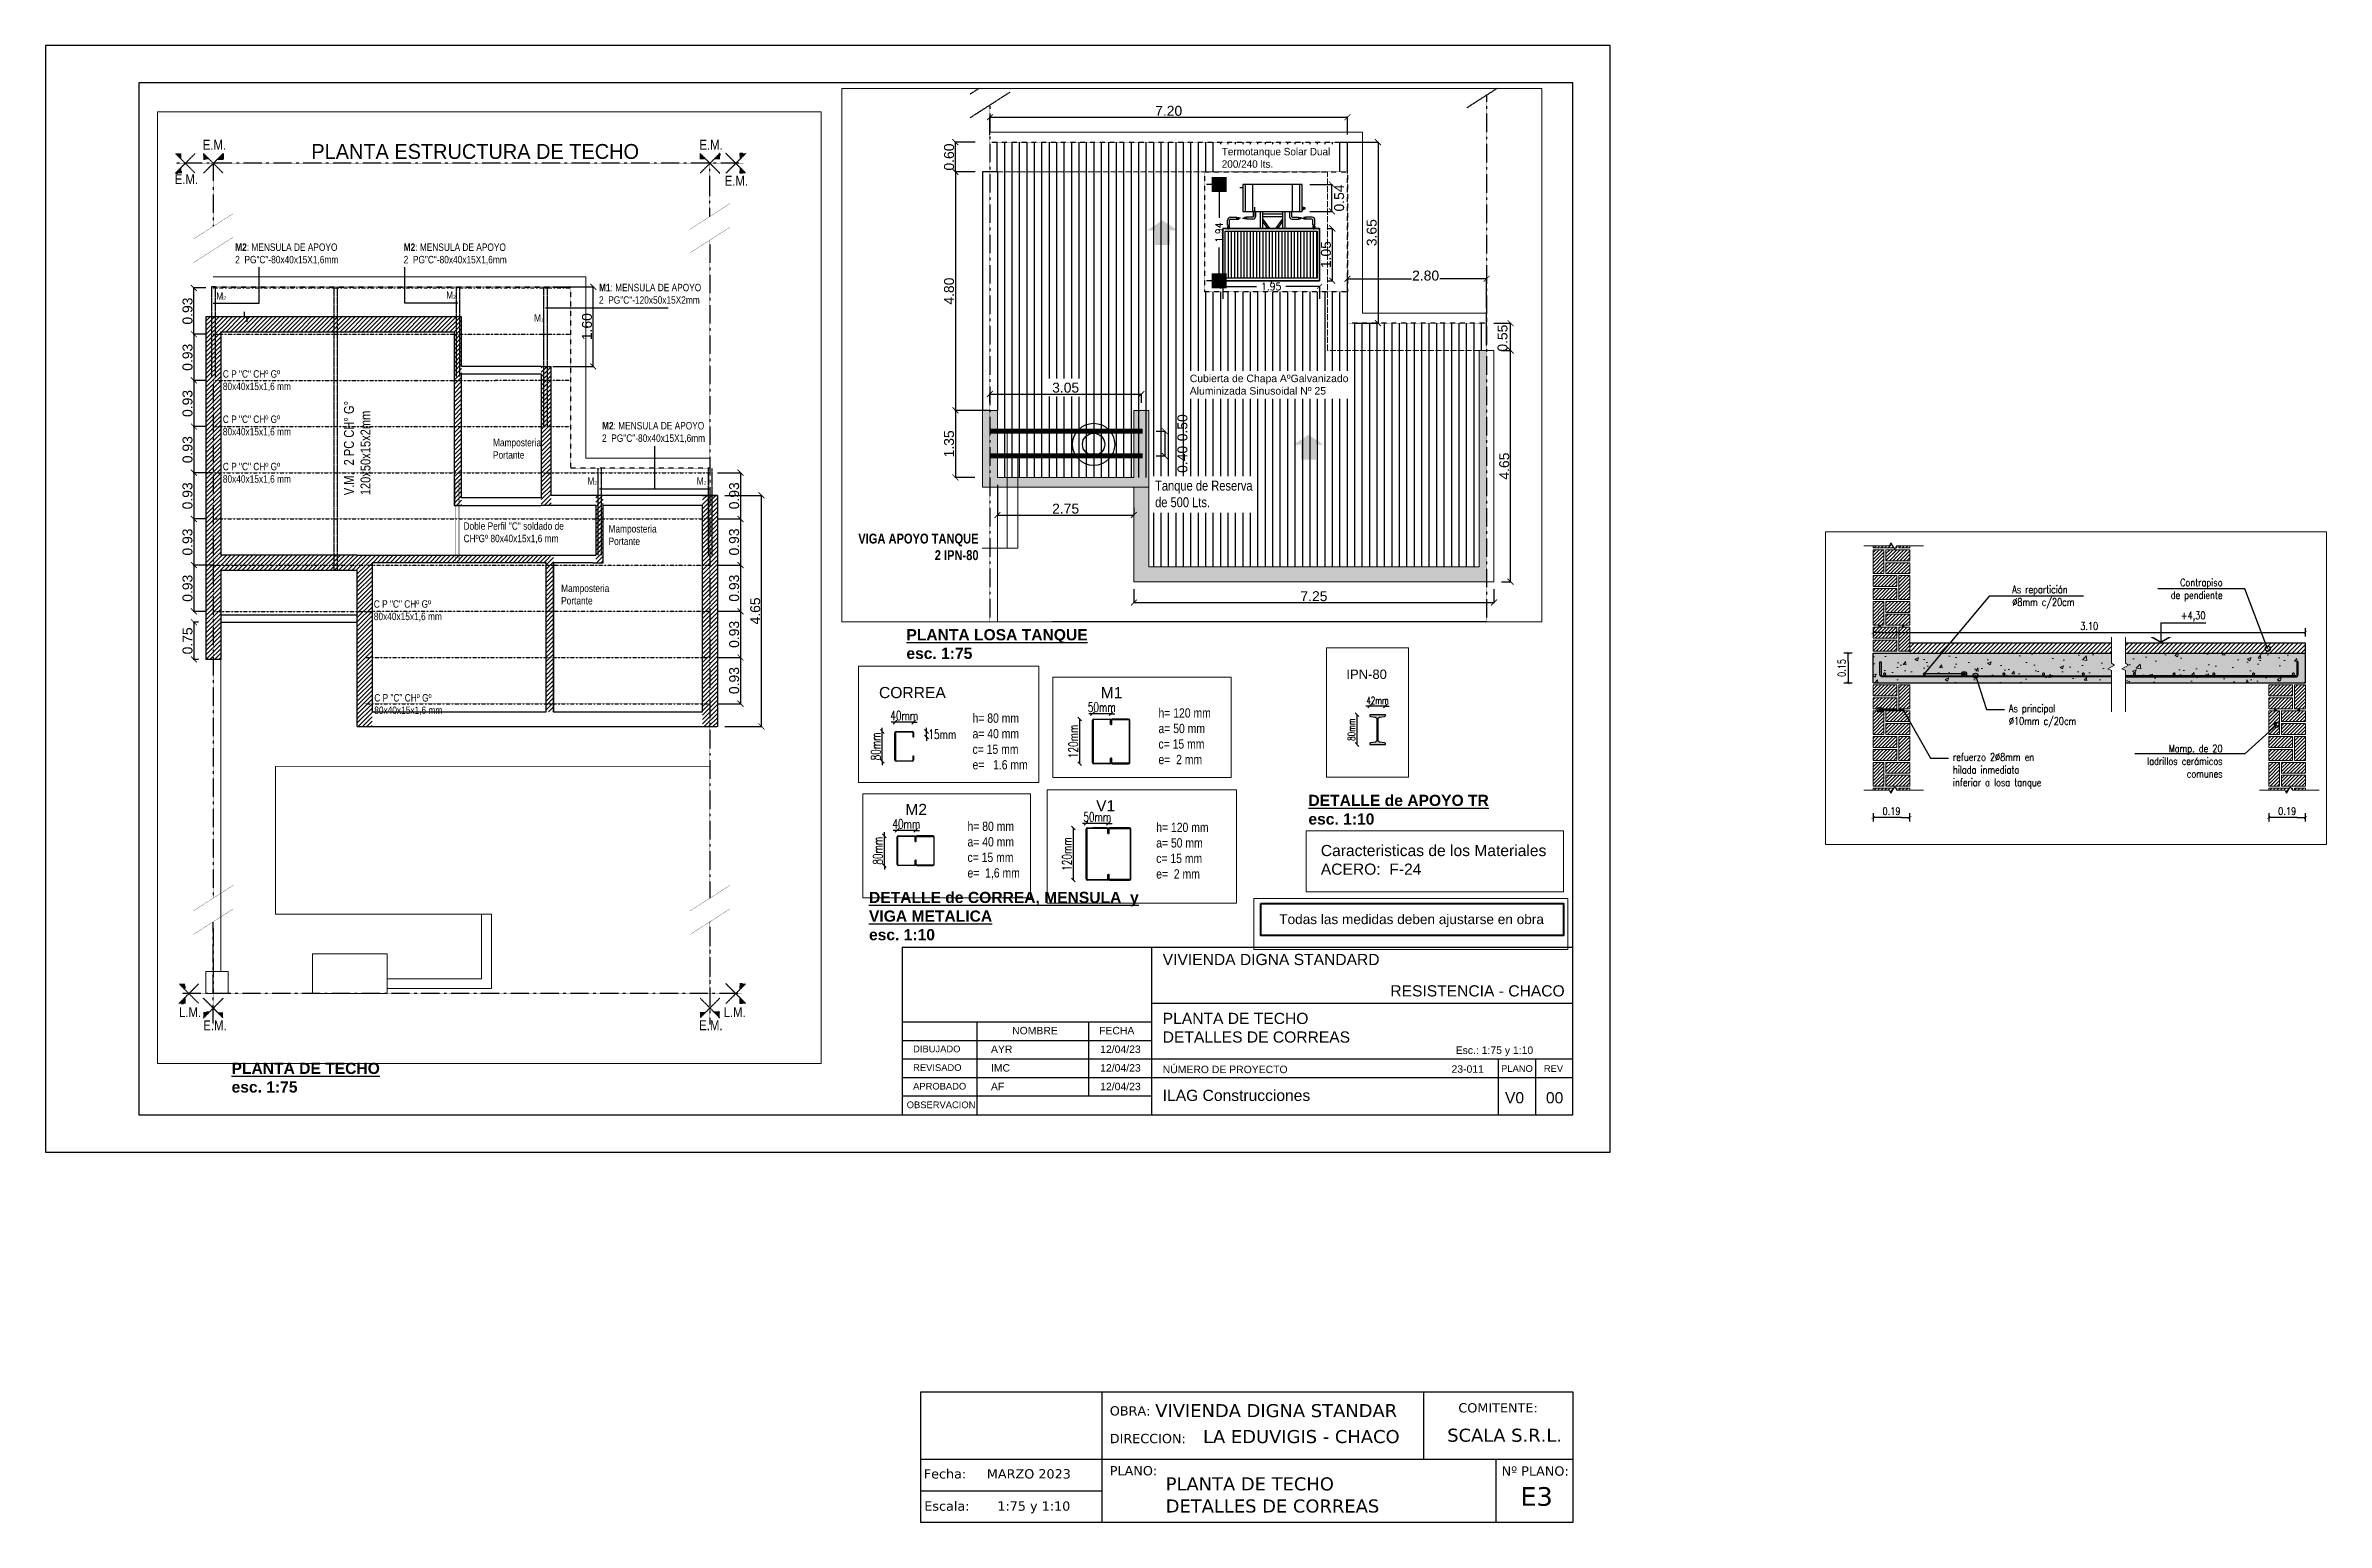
# Paper-space layout 'PL E3 (2)' of a CAD drawing. Header units: millimetres. Extents: x -18 to 594, y -103 to 294.
# The model-space entities are those that its viewports show. They can reach past a viewport. Long polylines and large blocks are cut down to what shows.
import ezdxf
from ezdxf import colors
from ezdxf.entities.mleader import LeaderData, LeaderLine
from ezdxf.enums import TextEntityAlignment as Align
from ezdxf.math import Vec2, Vec3

# ---------------------------------------------------------------- set-up
doc = ezdxf.new("R2010")
doc.units = ezdxf.units.MM
doc.header["$LTSCALE"] = 0.1
doc.header["$MEASUREMENT"] = 0
doc.header["$PDMODE"] = 3
doc.header["$PDSIZE"] = 0.1
for name, pattern in [('ACAD_ISO02W100', [15, 12, -3]), ('ACAD_ISO04W100', [30, 24, -3, 0, -3]), ('ACAD_ISO10W100', [18, 12, -3, 0, -3]), ('CONTINUA', [200, 100, 100]), ('DASHDOT2', [12.7, 6.35, -3.175, 0, -3.175]), ('HIDDEN', [0.375, 0.25, -0.125])]:
    doc.linetypes.add(name, pattern=pattern)
doc.layers.get('DEFPOINTS').update_dxf_attribs({"color": 1})
for name, color, linetype, lineweight in [('00-COTAS', 1, 'Continuous', 9), ('17.Sombras', 8, 'Continuous', 5), ('MURO ALTO', 6, 'Continuous', 20), ('MURO BAJO', 4, 'Continuous', 13), ('SOMBRA', 1, 'Continuous', 0)]:
    doc.layers.add(name, color=color, linetype=linetype, lineweight=lineweight)
for name, color, linetype in [('00-PROYECCION', 2, 'HIDDEN'), ('00-texto', 3, 'Continuous'), ('11.Ejes', 1, 'ACAD_ISO04W100'), ('3', 3, 'Continuous'), ('A-Muros', 5, 'Continuous'), ('ACCESORIO', 1, 'Continuous'), ('Armad long', 10, 'Continuous'), ('AUXILIAR', 1, 'Continuous'), ('CORREAS', 170, 'Continuous'), ('Cotas', 1, 'Continuous'), ('COTAS-HECTOR', 2, 'Continuous'), ('COTAS-NIVEL', 2, 'Continuous'), ('Cuadro de rotulación', 7, 'Continuous'), ('Cubierta', 7, 'Continuous'), ('EJES', 6, 'Continuous'), ('EQUIP-SANIT', 2, 'Continuous'), ('ESTRUCTURAS', 3, 'Continuous'), ('FUNDACION', 4, 'Continuous'), ('FUNDACIONES-COTAS', 3, 'Continuous'), ('HIERROS', 10, 'Continuous'), ('MARCO DE CARATULA', 7, 'Continuous'), ('MARCO DE HOJA', 7, 'Continuous'), ('MURO', 3, 'Continuous'), ('recuadro', 18, 'Continuous'), ('TEXTO', 2, 'Continuous'), ('Textos', 2, 'Continuous'), ('ZAPATA', 3, 'Continuous')]:
    doc.layers.add(name, color=color, linetype=linetype)
doc.styles.add('1 en 100', font='romans.shx', dxfattribs={"height": 0.17})
doc.styles.add('ARIAL', font='arial.ttf', dxfattribs={"height": 0.18})
doc.styles.add('Arial20', font='arial.ttf', dxfattribs={"height": 0.2})
doc.styles.add('Arial30', font='arial.ttf', dxfattribs={"width": 0.8, "height": 0.3})
doc.styles.add('Arial_1', font='arial.ttf', dxfattribs={"height": 1.8})
doc.styles.add('Arial_2', font='arial.ttf', dxfattribs={"height": 3})
doc.styles.add('ARIALB', font='simplex.shx', dxfattribs={"width": 0.784})
doc.styles.add('COTAS', font='ROMANS.shx', dxfattribs={"width": 0.7})
doc.styles.add('CYPETXT', font='simplex.shx', dxfattribs={"height": 0.2})
doc.styles.add('romans', font='romans.shx', dxfattribs={"width": 0.9})
doc.styles.add('Verdana', font='verdana.ttf')
doc.dimstyles.new('1 en 100', dxfattribs={"dimtxt": 0.2, "dimasz": 0.17, "dimexe": 0, "dimexo": 0, "dimgap": 0.05, "dimtad": 1, "dimzin": 0, "dimdsep": 46, "dimtxsty": '1 en 100', "dimblk1": 'C-1', "dimblk2": 'C-1', "dimsah": 1, "dimcen": 0.17, "dimse1": 1, "dimse2": 1, "dimclrd": 1, "dimclrt": 256, "dimadec": 0, "dimazin": 0, "dimtfac": 1, "dimtofl": 0, "dimtmove": 2, "dimatfit": 3, "dimfxl": 1, "dimtolj": 1, "dimtzin": 0, "dimlwd": -1, "dimarcsym": 0})
doc.dimstyles.new('COTA-1-100', dxfattribs={"dimtxt": 0.2, "dimasz": 0.12, "dimexe": 0.012, "dimexo": 0.15, "dimgap": 0.025, "dimtad": 1, "dimzin": 0, "dimdsep": 46, "dimtxsty": 'Arial20', "dimblk1": 'ARCHTICK', "dimblk2": 'ARCHTICK', "dimsah": 1, "dimcen": 0.09, "dimclrd": 256, "dimclre": 256, "dimclrt": 256, "dimazin": 0, "dimtfac": 1, "dimtofl": 0, "dimtmove": 2, "dimatfit": 3, "dimldrblk": 'ARCHTICK', "dimfxl": 1, "dimtolj": 1, "dimtzin": 0, "dimarcsym": 0})
doc.dimstyles.new('COTA-20', dxfattribs={"dimscale": 1.75, "dimtxt": 0.015, "dimasz": 0.004, "dimexe": 0.08, "dimexo": 0.1, "dimgap": 0.005, "dimtad": 1, "dimzin": 0, "dimdsep": 46, "dimtxsty": 'COTAS', "dimblk": 'DOT', "dimcen": 0.1, "dimse1": 1, "dimse2": 1, "dimclrd": 256, "dimclre": 256, "dimclrt": 256, "dimadec": 0, "dimazin": 0, "dimtfac": 1, "dimtix": 1, "dimtmove": 2, "dimatfit": 3, "dimldrblk": 'DOT', "dimfxl": 0, "dimtolj": 1, "dimtzin": 0, "dimarcsym": 0})
doc.dimstyles.new('MARQ 100', dxfattribs={"dimscale": 0.1, "dimtxt": 1.75, "dimasz": 0.3, "dimexe": 0.25, "dimexo": 1.5, "dimtad": 0, "dimzin": 1, "dimdsep": 46, "dimtxsty": 'ARIAL', "dimblk": 'BOXFILLED', "dimcen": 2.5, "dimclrd": 8, "dimclre": 8, "dimclrt": 4, "dimazin": 0, "dimtfac": 1, "dimtmove": 2, "dimatfit": 3, "dimldrblk": 'DOTSMALL', "dimfxl": 2, "dimfxlon": 1, "dimlwd": -1, "dimarcsym": 0})
pattern_1 = [(45, (-1206.81926, -337.679604), (-0.035355339, 0.035355339), [])]

psp = doc.layouts.new('PL E3 (2)')

# ---------------------------------------------------------------- texts
at = {"char_height": 3, "attachment_point": 2}
for s, insert, width in [('\\pxql,t53;{\\fArial|b1|i0|c0|p34;\\LPLANTA LOSA TANQUE\\P\\lesc. 1:75}', (269.66, 137.07), 113.6727), ('\\pxql,t53;{\\fArial|b1|i0|c0|p34;\\LDETALLE de APOYO TR\\P\\lesc. 1:10}', (359.76, 92.61), 78.0127), ('\\pxql,t53;{\\fArial|b1|i0|c0|p34;\\LDETALLE de CORREA, MENSULA  y VIGA METALICA\\P\\lesc. 1:10}', (241.79, 66.56), 78.0127), ('\\pxql,t53;{\\fArial|b1|i0|c0|p34;\\LPLANTA DE TECHO\\P\\lesc. 1:75}', (88.49, 20.68), 113.6727)]:
    psp.add_mtext(s, dxfattribs=dict(at, insert=insert, width=width))
at = {"linetype": 'Continuous', "insert": (324.08, 79.15), "char_height": 3, "attachment_point": 1, "style": 'ARIAL'}
psp.add_mtext('Caracteristicas de los Materiales\\PACERO:  F-24 ', dxfattribs=at)
at = {"layer": '00-texto', "color": 250, "style": 'Verdana'}
psp.add_text('E3', height=5, dxfattribs=at).set_placement((377.65, -98.23))
at = {"layer": 'Cuadro de rotulación', "color": 250, "style": 'Verdana'}
for s, p in [('OBRA:', (267.42, -74)), ('COMITENTE:', (361.01, -73.19)), ('DIRECCION:', (267.42, -81.43)), ('PLANO:', (267.42, -90.07)), ('Nº PLANO:', (372.62, -90.16))]:
    psp.add_text(s, height=2.5, dxfattribs=at).set_placement(p)
for s, height, p in [('VIVIENDA DIGNA STANDAR', 3.5, (279.63, -72.69)), ('LA EDUVIGIS - CHACO', 3.5, (292.46, -79.65)), ('SCALA S.R.L.', 3.5, (358.02, -79.29)), ('Fecha:', 2.5, (217.49, -89.66)), ('PLANTA DE TECHO', 3.5, (282.44, -92.35)), ('Escala:', 2.5, (217.63, -98.31)), ('DETALLES DE CORREAS', 3.5, (282.44, -98.29))]:
    psp.add_text(s, height=height, dxfattribs=at).set_placement(p, align=Align.MIDDLE_LEFT)
for s, p in [('MARZO 2023', (245.7, -89.66)), ('1:75 y 1:10', (247.03, -98.31))]:
    psp.add_text(s, height=2.5, dxfattribs=at).set_placement(p, align=Align.MIDDLE_CENTER)
at = {"layer": 'Cuadro de rotulación', "lineweight": 9, "attachment_point": 1}
for s, insert, char_height, width, style in [('VIVIENDA DIGNA STANDARD', (281.64, 49.9), 3, 123.2995, 'Arial_2'), ('RESISTENCIA - CHACO', (342.75, 41.48), 3, 100.656, 'Arial_2'), ('PLANTA DE TECHO\\PDETALLES DE CORREAS', (281.64, 34.09), 3, 113.3243, 'Arial_2'), ('DIBUJADO', (214.63, 25.29), 1.8, 41.2067, 'Arial_1'), ('AYR', (235.53, 25.31), 2, 41.2067, 'ARIAL'), ('NOMBRE', (241.21, 30.31), 2, 41.2067, 'ARIAL'), ('FECHA', (264.56, 30.31), 2, 41.2067, 'ARIAL'), ('12/04/23', (264.85, 25.31), 2, 41.2067, 'ARIAL'), ('Esc.: 1:75 y 1:10', (360.29, 25.05), 2, 26.7323, 'ARIAL'), ('REVISADO', (214.63, 20.29), 1.8, 41.2067, 'Arial_1'), ('IMC', (235.53, 20.31), 2, 41.2067, 'ARIAL'), ('12/04/23', (264.85, 20.31), 2, 41.2067, 'ARIAL'), ('NÚMERO DE PROYECTO', (281.64, 19.9), 2, 41.2067, 'ARIAL'), ('23-011', (359.17, 20), 2, 31.2658, 'ARIAL'), ('PLANO', (372.48, 20.03), 1.8, 10.1814, 'Arial_1'), ('REV', (383.96, 20.03), 1.8, 6.173, 'Arial_1'), ('APROBADO', (214.63, 15.29), 1.8, 41.2067, 'Arial_1'), ('AF', (235.53, 15.31), 2, 41.2067, 'ARIAL'), ('12/04/23', (264.85, 15.31), 2, 41.2067, 'ARIAL'), ('ILAG Construcciones', (281.64, 13.43), 3, 63.3288, 'Arial_2'), ('V0', (373.53, 12.79), 3, 8.2574, 'Arial_2'), ('00', (384.52, 12.79), 3, 8.2574, 'Arial_2'), ('OBSERVACION', (212.91, 10.29), 1.8, 41.2067, 'Arial_1')]:
    psp.add_mtext(s, dxfattribs=dict(at, insert=insert, char_height=char_height, width=width, style=style))

msp = doc.modelspace()

# ---------------------------------------------------------------- texts
at = {"color": 2, "insert": (265.2916, 152.9228), "char_height": 0.3, "width": 7.827583, "attachment_point": 3}
msp.add_mtext('PLANTA ESTRUCTURA DE TECHO', dxfattribs=at)
at = {"layer": 'EJES', "linetype": 'ACAD_ISO10W100', "ltscale": 0.6, "char_height": 0.2, "width": 1.294531}
for s, insert, attachment_point in [('{\\fArial Narrow|b0|i0|c0|p34;E.M.}', (256.743, 153.0077), 2), ('{\\fArial Narrow|b0|i0|c0|p34;E.M.}', (266.743, 153.0077), 2), ('{\\fArial Narrow|b0|i0|c0|p34;E.M.}', (256.1771, 152.3155), 2), ('{\\fArial Narrow|b0|i0|c0|p34;E.M.}', (267.2515, 152.2827), 2), ('{\\fArial Narrow|b0|i0|c0|p34;L.M.}', (256.2522, 135.3463), 8), ('{\\fArial Narrow|b0|i0|c0|p34;L.M.}', (267.2174, 135.3463), 8), ('{\\fArial Narrow|b0|i0|c0|p34;E.M.}', (256.7534, 135.2799), 2), ('{\\fArial Narrow|b0|i0|c0|p34;E.M.}', (266.7383, 135.2828), 2)]:
    msp.add_mtext(s, dxfattribs=dict(at, insert=insert, attachment_point=attachment_point))
at = {"layer": 'ESTRUCTURAS', "style": 'Arial30'}
for s, height, p in [('CORREA', 0.03, (259.8182, 185.1184)), ('IPN-80', 0.025, (260.6631, 185.0975)), ('M1', 0.03, (259.3732, 184.8212)), ('M2', 0.03, (259.9035, 184.8212)), ('V1', 0.03, (259.9092, 184.566))]:
    msp.add_text(s, height=height, dxfattribs=at).set_placement(p)
at = {"layer": 'ESTRUCTURAS', "attachment_point": 1, "style": 'Arial30'}
for s, insert, char_height, width in [('h= 80 mm\\Pa= 40 mm\\Pc= 15 mm\\Pe=   1.6 mm', (260.0693, 185.0772), 0.025, 0.228288), ('h= 80 mm\\Pa= 40 mm\\Pc= 15 mm\\Pe=  1,6 mm', (260.0705, 184.8034), 0.025, 0.228288), ('h= 120 mm\\Pa= 50 mm\\Pc= 15 mm\\Pe=  2 mm', (259.5282, 184.7943), 0.025, 0.228288), ('h= 120 mm\\Pa= 50 mm\\Pc= 15 mm\\Pe=  2 mm', (260.0705, 184.5356), 0.025, 0.228288), ('{\\fArial|b1|i0|c0|p34;M2}: MENSULA DE APOYO 2  PG"C"-80x40x15X1,6mm', (257.1606, 150.9212), 0.15, 2.114115), ('{\\fArial|b1|i0|c0|p34;M2}: MENSULA DE APOYO 2  PG"C"-80x40x15X1,6mm', (260.5526, 150.9212), 0.15, 2.114115), ('{\\fArial|b1|i0|c0|p34;M1}: MENSULA DE APOYO 2  PG"C"-120x50x15X2mm', (264.4854, 150.1083), 0.15, 2.15082), ('M{\\H0.46667x;2}', (261.4094, 149.959), 0.15, 2.16841), ('M{\\H0.46667x;2}', (256.7794, 149.9367), 0.15, 2.16841), ('M{\\H0.46667x;1}', (263.1794, 149.4962), 0.15, 2.16841), ('C P "C" CHº Gº^I\\P80x40x15x1,6 mm  ', (256.9119, 148.3695), 0.15, 5.818683), ('C P "C" CHº Gº^I\\P80x40x15x1,6 mm  ', (256.9119, 147.4578), 0.15, 5.818683), ('{\\fArial|b1|i0|c0|p34;M2}: MENSULA DE APOYO 2  PG"C"-80x40x15X1,6mm', (264.5468, 147.3274), 0.15, 2.114115), ('Mamposteria\\PPortante', (262.3511, 146.9888), 0.15, 2.067605), ('C P "C" CHº Gº^I\\P80x40x15x1,6 mm  ', (256.9119, 146.5049), 0.15, 5.818683), ('M{\\H0.46667x;2}', (264.2531, 146.2145), 0.15, 2.16841), ('M{\\H0.46667x;2}', (266.454, 146.2145), 0.15, 2.16841), ('{\\H0.75x;Doble Perfil "C" soldado de CHºGº 80x40x15x1,6 mm}  ', (261.759, 145.3073), 0.2, 2.324758), ('Mamposteria Portante', (264.678, 145.2516), 0.15, 1.250639), ('Mamposteria\\PPortante', (263.7237, 144.0538), 0.15, 2.067605), ('C P "C" CHº Gº^I\\P80x40x15x1,6 mm  ', (259.9517, 143.738), 0.15, 5.818683), ('C P "C" CHº Gº^I\\P80x40x15x1,6 mm  ', (259.961, 141.8493), 0.15, 5.818683)]:
    msp.add_mtext(s, dxfattribs=dict(at, insert=insert, char_height=char_height, width=width))
at = {"layer": 'ESTRUCTURAS', "insert": (259.3508, 145.6525), "char_height": 0.2, "width": 5.818683, "attachment_point": 1, "rotation": 90, "style": 'Arial30'}
msp.add_mtext('\\pxi-3,l4,t4;V.M.^I2 PC CH° G° \\P120x50x15x2mm', dxfattribs=at)
at = {"layer": 'TEXTO', "char_height": 0.2, "attachment_point": 3, "style": 'Arial30'}
for s, insert, width in [('\\pxql;Tanque de Reserva de 500 Lts. ', (286.8152, 143.3814), 2.086696), ('{\\fArial|b1|i0|c0|p34;VIGA APOYO TANQUE\\P2 IPN-80}', (281.174, 142.3162), 3.196988)]:
    msp.add_mtext(s, dxfattribs=dict(at, insert=insert, width=width))
at = {"layer": 'Textos', "linetype": 'Continuous', "style": 'ARIAL'}
msp.add_text('Todas las medidas deben ajustarse en obra', height=0.26145, dxfattribs=at).set_placement((421.2811, 140.7445))
at = {"layer": 'Textos', "color": 1, "char_height": 0.15}
for s, insert, width, attachment_point in [('\\pxql;Termotanque Solar Dual 200/240 lts.', (288.4663, 150.0814), 2.396083, 3), ('{\\fArial|b0|i0|c238|p34;Cubierta de Chapa} {\\fArial|b0|i0|c0|p34;Aº\\fArial|b0|i0|c238|p34;Galvanizad\\fArial|b0|i0|c0|p34;o\\fArial|b0|i0|c238|p34;\\P\\fArial|b0|i0|c0|p34;Aluminizada Sinusoidal\\fArial|b0|i0|c238|p34; Nº 25}', (285.4268, 145.5153), 3.593905, 1)]:
    msp.add_mtext(s, dxfattribs=dict(at, insert=insert, width=width, attachment_point=attachment_point))

# ---------------------------------------------------------------- blocks, each defined once
blk = doc.blocks.new('_Oblique')
at = {"color": 0, "linetype": 'ByBlock', "lineweight": -2}
blk.add_line((-0.5, -0.5), (0.5, 0.5), dxfattribs=at)
blk = doc.blocks.new('*D17')
at = {"layer": '00-COTAS', "lineweight": -2, "transparency": 16777216}
for p, q in [((259.8611, 185.0539), (259.8511, 185.0539)), ((259.9111, 185.0539), (259.8611, 185.0539)), ((259.9111, 185.0539), (259.9211, 185.0539))]:
    blk.add_line(p, q, dxfattribs=at)
at = {"layer": 'DEFPOINTS', "color": 0, "transparency": 16777216}
for p in [(259.8611, 185.0539), (259.8611, 185.0176), (259.9111, 185.0197)]:
    blk.add_point(p, dxfattribs=at)
at = {"layer": '00-COTAS', "lineweight": -2, "transparency": 16777216, "xscale": 0.01, "yscale": 0.01, "zscale": 0.01}
blk.add_blockref('_Oblique', (259.8611, 185.0539), dxfattribs=at)
at = {"layer": '00-COTAS', "lineweight": -2, "transparency": 16777216, "xscale": 0.01, "yscale": 0.01, "zscale": 0.01, "rotation": 180}
blk.add_blockref('_Oblique', (259.9111, 185.0539), dxfattribs=at)
at = {"layer": '00-COTAS', "transparency": 16777216, "insert": (259.8861, 185.0714), "char_height": 0.025, "attachment_point": 5, "style": 'COTAS'}
blk.add_mtext('\\A1;40mm', dxfattribs=at)
blk = doc.blocks.new('_Dot')
at = {"color": 0, "linetype": 'ByBlock', "lineweight": -2}
blk.add_line((-0.5, 0), (-1, 0), dxfattribs=at)
at = {"color": 0, "linetype": 'ByBlock', "const_width": 0.5}
blk.add_lwpolyline([(-0.25, 0, 1), (0.25, 0, 1)], format="xyb", close=True, dxfattribs=at)
blk = doc.blocks.new('*D18')
at = {"layer": '00-COTAS', "lineweight": -2, "transparency": 16777216}
for p, q in [((259.8271, 185.0288), (259.8271, 185.0388)), ((259.8271, 184.9488), (259.8271, 185.0288)), ((259.8271, 184.9488), (259.8271, 184.9388))]:
    blk.add_line(p, q, dxfattribs=at)
at = {"layer": 'DEFPOINTS', "color": 0, "transparency": 16777216}
for p in [(259.8271, 185.0288), (259.8707, 185.0288), (259.8707, 184.9488)]:
    blk.add_point(p, dxfattribs=at)
at = {"layer": '00-COTAS', "lineweight": -2, "transparency": 16777216, "xscale": 0.01, "yscale": 0.01, "zscale": 0.01}
for p, rotation in [((259.8271, 185.0288), 270), ((259.8271, 184.9488), 90)]:
    blk.add_blockref('_Oblique', p, dxfattribs=dict(at, rotation=rotation))
at = {"layer": '00-COTAS', "transparency": 16777216, "insert": (259.8096, 184.9888), "char_height": 0.025, "attachment_point": 5, "rotation": 90, "style": 'COTAS'}
blk.add_mtext('\\A1;80mm', dxfattribs=at)
blk = doc.blocks.new('*D19')
at = {"layer": '00-COTAS', "lineweight": -2, "transparency": 16777216}
for p, q in [((259.9458, 185.0288), (259.9458, 185.0388)), ((259.9458, 185.0138), (259.9458, 185.0288)), ((259.9458, 185.0138), (259.9458, 185.0038))]:
    blk.add_line(p, q, dxfattribs=at)
at = {"layer": 'DEFPOINTS', "color": 0, "transparency": 16777216}
for p in [(259.8975, 185.0288), (259.9095, 185.0138), (259.9458, 185.0288)]:
    blk.add_point(p, dxfattribs=at)
at = {"layer": '00-COTAS', "lineweight": -2, "transparency": 16777216, "xscale": 0.01, "yscale": 0.01, "zscale": 0.01}
for p, rotation in [((259.9458, 185.0288), 270), ((259.9458, 185.0138), 90)]:
    blk.add_blockref('_Oblique', p, dxfattribs=dict(at, rotation=rotation))
at = {"layer": '00-COTAS', "transparency": 16777216, "insert": (259.9883, 185.0213), "char_height": 0.025, "attachment_point": 5, "style": 'COTAS'}
blk.add_mtext('\\A1;15mm', dxfattribs=at)
blk = doc.blocks.new('*D20')
at = {"layer": '00-COTAS', "lineweight": -2, "transparency": 16777216}
for p, q in [((259.8473, 184.7654), (259.8473, 184.7754)), ((259.8473, 184.6854), (259.8473, 184.7654)), ((259.8473, 184.6854), (259.8473, 184.6754))]:
    blk.add_line(p, q, dxfattribs=at)
at = {"layer": 'DEFPOINTS', "color": 0, "transparency": 16777216}
for p in [(259.8473, 184.7654), (259.8909, 184.7654), (259.8909, 184.6854)]:
    blk.add_point(p, dxfattribs=at)
at = {"layer": '00-COTAS', "lineweight": -2, "transparency": 16777216, "xscale": 0.01, "yscale": 0.01, "zscale": 0.01}
for p, rotation in [((259.8473, 184.7654), 270), ((259.8473, 184.6854), 90)]:
    blk.add_blockref('_Oblique', p, dxfattribs=dict(at, rotation=rotation))
at = {"layer": '00-COTAS', "transparency": 16777216, "insert": (259.8298, 184.7254), "char_height": 0.025, "attachment_point": 5, "rotation": 90, "style": 'COTAS'}
blk.add_mtext('\\A1;80mm', dxfattribs=at)
blk = doc.blocks.new('*D27')
at = {"layer": '00-COTAS', "lineweight": -2, "transparency": 16777216}
for p, q in [((259.8813, 184.7798), (259.8713, 184.7798)), ((259.9313, 184.7798), (259.8813, 184.7798)), ((259.9313, 184.7798), (259.9413, 184.7798))]:
    blk.add_line(p, q, dxfattribs=at)
at = {"layer": 'DEFPOINTS', "color": 0, "transparency": 16777216}
for p in [(259.8813, 184.7798), (259.8813, 184.7434), (259.9313, 184.7456)]:
    blk.add_point(p, dxfattribs=at)
at = {"layer": '00-COTAS', "lineweight": -2, "transparency": 16777216, "xscale": 0.01, "yscale": 0.01, "zscale": 0.01}
blk.add_blockref('_Oblique', (259.8813, 184.7798), dxfattribs=at)
at = {"layer": '00-COTAS', "lineweight": -2, "transparency": 16777216, "xscale": 0.01, "yscale": 0.01, "zscale": 0.01, "rotation": 180}
blk.add_blockref('_Oblique', (259.9313, 184.7798), dxfattribs=at)
at = {"layer": '00-COTAS', "transparency": 16777216, "insert": (259.9063, 184.7973), "char_height": 0.025, "attachment_point": 5, "style": 'COTAS'}
blk.add_mtext('\\A1;40mm', dxfattribs=at)
blk = doc.blocks.new('_ARCHTICK')
at = {"color": 0, "linetype": 'ByBlock', "const_width": 0.15}
blk.add_lwpolyline([(-0.5, -0.5), (0.5, 0.5)], dxfattribs=at)
blk = doc.blocks.new('*D71')
at = {"layer": 'DEFPOINTS', "color": 0, "transparency": 16777216}
for p in [(256.7202, 149.0948), (256.3286, 148.1648), (256.7204, 148.1648)]:
    blk.add_point(p, dxfattribs=at)
at = {"layer": 'FUNDACIONES-COTAS', "lineweight": -2, "transparency": 16777216}
for p, q in [((256.5702, 149.0948), (256.3166, 149.0948)), ((256.3286, 149.0948), (256.3286, 148.1648)), ((256.5704, 148.1648), (256.3166, 148.1648))]:
    blk.add_line(p, q, dxfattribs=at)
at = {"layer": 'FUNDACIONES-COTAS', "lineweight": -2, "transparency": 16777216, "xscale": 0.12, "yscale": 0.12, "zscale": 0.12}
for p, rotation in [((256.3286, 149.0948), 90), ((256.3286, 148.1648), 270)]:
    blk.add_blockref('_ARCHTICK', p, dxfattribs=dict(at, rotation=rotation))
at = {"layer": 'FUNDACIONES-COTAS', "transparency": 16777216, "insert": (256.2014, 148.6298), "char_height": 0.2, "attachment_point": 5, "rotation": 90, "style": 'Arial20'}
blk.add_mtext('\\A1;0.93', dxfattribs=at)
blk = doc.blocks.new('*D72')
at = {"layer": 'DEFPOINTS', "color": 0, "transparency": 16777216}
for p in [(256.7204, 148.1648), (256.3286, 147.2348), (256.7205, 147.2348)]:
    blk.add_point(p, dxfattribs=at)
at = {"layer": 'FUNDACIONES-COTAS', "lineweight": -2, "transparency": 16777216}
for p, q in [((256.5704, 148.1648), (256.3166, 148.1648)), ((256.3286, 148.1648), (256.3286, 147.2348)), ((256.5705, 147.2348), (256.3166, 147.2348))]:
    blk.add_line(p, q, dxfattribs=at)
at = {"layer": 'FUNDACIONES-COTAS', "lineweight": -2, "transparency": 16777216, "xscale": 0.12, "yscale": 0.12, "zscale": 0.12}
for p, rotation in [((256.3286, 148.1648), 90), ((256.3286, 147.2348), 270)]:
    blk.add_blockref('_ARCHTICK', p, dxfattribs=dict(at, rotation=rotation))
at = {"layer": 'FUNDACIONES-COTAS', "transparency": 16777216, "insert": (256.2014, 147.6998), "char_height": 0.2, "attachment_point": 5, "rotation": 90, "style": 'Arial20'}
blk.add_mtext('\\A1;0.93', dxfattribs=at)
blk = doc.blocks.new('*D73')
at = {"layer": 'DEFPOINTS', "color": 0, "transparency": 16777216}
for p in [(256.7205, 147.2348), (256.3286, 146.3048), (256.7207, 146.3048)]:
    blk.add_point(p, dxfattribs=at)
at = {"layer": 'FUNDACIONES-COTAS', "lineweight": -2, "transparency": 16777216}
for p, q in [((256.5705, 147.2348), (256.3166, 147.2348)), ((256.3286, 147.2348), (256.3286, 146.3048)), ((256.5707, 146.3048), (256.3166, 146.3048))]:
    blk.add_line(p, q, dxfattribs=at)
at = {"layer": 'FUNDACIONES-COTAS', "lineweight": -2, "transparency": 16777216, "xscale": 0.12, "yscale": 0.12, "zscale": 0.12}
for p, rotation in [((256.3286, 147.2348), 90), ((256.3286, 146.3048), 270)]:
    blk.add_blockref('_ARCHTICK', p, dxfattribs=dict(at, rotation=rotation))
at = {"layer": 'FUNDACIONES-COTAS', "transparency": 16777216, "insert": (256.2014, 146.7698), "char_height": 0.2, "attachment_point": 5, "rotation": 90, "style": 'Arial20'}
blk.add_mtext('\\A1;0.93', dxfattribs=at)
blk = doc.blocks.new('*D67')
at = {"layer": 'DEFPOINTS', "color": 0, "transparency": 16777216}
for p in [(256.8653, 146.3048), (256.3279, 145.3748), (256.72, 145.3748)]:
    blk.add_point(p, dxfattribs=at)
at = {"layer": 'FUNDACIONES-COTAS', "lineweight": -2, "transparency": 16777216}
for p, q in [((256.7153, 146.3048), (256.3159, 146.3048)), ((256.3279, 146.3048), (256.3279, 145.3748)), ((256.57, 145.3748), (256.3159, 145.3748))]:
    blk.add_line(p, q, dxfattribs=at)
at = {"layer": 'FUNDACIONES-COTAS', "lineweight": -2, "transparency": 16777216, "xscale": 0.12, "yscale": 0.12, "zscale": 0.12}
for p, rotation in [((256.3279, 146.3048), 90), ((256.3279, 145.3748), 270)]:
    blk.add_blockref('_ARCHTICK', p, dxfattribs=dict(at, rotation=rotation))
at = {"layer": 'FUNDACIONES-COTAS', "transparency": 16777216, "insert": (256.2007, 145.8398), "char_height": 0.2, "attachment_point": 5, "rotation": 90, "style": 'Arial20'}
blk.add_mtext('\\A1;0.93', dxfattribs=at)
blk = doc.blocks.new('*D68')
at = {"layer": 'DEFPOINTS', "color": 0, "transparency": 16777216}
for p in [(256.72, 145.3748), (256.3278, 144.4448), (256.8655, 144.4448)]:
    blk.add_point(p, dxfattribs=at)
at = {"layer": 'FUNDACIONES-COTAS', "lineweight": -2, "transparency": 16777216}
for p, q in [((256.57, 145.3748), (256.3158, 145.3748)), ((256.3278, 145.3748), (256.3278, 144.4448)), ((256.7155, 144.4448), (256.3158, 144.4448))]:
    blk.add_line(p, q, dxfattribs=at)
at = {"layer": 'FUNDACIONES-COTAS', "lineweight": -2, "transparency": 16777216, "xscale": 0.12, "yscale": 0.12, "zscale": 0.12}
for p, rotation in [((256.3278, 145.3748), 90), ((256.3278, 144.4448), 270)]:
    blk.add_blockref('_ARCHTICK', p, dxfattribs=dict(at, rotation=rotation))
at = {"layer": 'FUNDACIONES-COTAS', "transparency": 16777216, "insert": (256.2006, 144.9098), "char_height": 0.2, "attachment_point": 5, "rotation": 90, "style": 'Arial20'}
blk.add_mtext('\\A1;0.93', dxfattribs=at)
blk = doc.blocks.new('*D74')
at = {"layer": 'DEFPOINTS', "color": 0, "transparency": 16777216}
for p in [(256.7209, 144.4448), (256.3286, 143.5148), (256.7211, 143.5148)]:
    blk.add_point(p, dxfattribs=at)
at = {"layer": 'FUNDACIONES-COTAS', "lineweight": -2, "transparency": 16777216}
for p, q in [((256.5709, 144.4448), (256.3166, 144.4448)), ((256.3286, 144.4448), (256.3286, 143.5148)), ((256.5711, 143.5148), (256.3166, 143.5148))]:
    blk.add_line(p, q, dxfattribs=at)
at = {"layer": 'FUNDACIONES-COTAS', "lineweight": -2, "transparency": 16777216, "xscale": 0.12, "yscale": 0.12, "zscale": 0.12}
for p, rotation in [((256.3286, 144.4448), 90), ((256.3286, 143.5148), 270)]:
    blk.add_blockref('_ARCHTICK', p, dxfattribs=dict(at, rotation=rotation))
at = {"layer": 'FUNDACIONES-COTAS', "transparency": 16777216, "insert": (256.2014, 143.9798), "char_height": 0.2, "attachment_point": 5, "rotation": 90, "style": 'Arial20'}
blk.add_mtext('\\A1;0.93', dxfattribs=at)
blk = doc.blocks.new('*D75')
at = {"layer": 'DEFPOINTS', "color": 0, "transparency": 16777216}
for p in [(266.72, 146.3063), (266.72, 145.3763), (267.3349, 145.3763)]:
    blk.add_point(p, dxfattribs=at)
at = {"layer": 'FUNDACIONES-COTAS', "lineweight": -2, "transparency": 16777216}
for p, q in [((266.87, 146.3063), (267.3469, 146.3063)), ((267.3349, 146.3063), (267.3349, 145.3763)), ((266.87, 145.3763), (267.3469, 145.3763))]:
    blk.add_line(p, q, dxfattribs=at)
at = {"layer": 'FUNDACIONES-COTAS', "lineweight": -2, "transparency": 16777216, "xscale": 0.12, "yscale": 0.12, "zscale": 0.12}
for p, rotation in [((267.3349, 146.3063), 90), ((267.3349, 145.3763), 270)]:
    blk.add_blockref('_ARCHTICK', p, dxfattribs=dict(at, rotation=rotation))
at = {"layer": 'FUNDACIONES-COTAS', "transparency": 16777216, "insert": (267.2078, 145.8413), "char_height": 0.2, "attachment_point": 5, "rotation": 90, "style": 'Arial20'}
blk.add_mtext('\\A1;0.93', dxfattribs=at)
blk = doc.blocks.new('*D69')
at = {"layer": 'DEFPOINTS', "color": 0, "transparency": 16777216}
for p in [(266.72, 145.3763), (266.72, 144.4463), (267.3349, 144.4463)]:
    blk.add_point(p, dxfattribs=at)
at = {"layer": 'FUNDACIONES-COTAS', "lineweight": -2, "transparency": 16777216}
for p, q in [((266.87, 145.3763), (267.3469, 145.3763)), ((267.3349, 145.3763), (267.3349, 144.4463)), ((266.87, 144.4463), (267.3469, 144.4463))]:
    blk.add_line(p, q, dxfattribs=at)
at = {"layer": 'FUNDACIONES-COTAS', "lineweight": -2, "transparency": 16777216, "xscale": 0.12, "yscale": 0.12, "zscale": 0.12}
for p, rotation in [((267.3349, 145.3763), 90), ((267.3349, 144.4463), 270)]:
    blk.add_blockref('_ARCHTICK', p, dxfattribs=dict(at, rotation=rotation))
at = {"layer": 'FUNDACIONES-COTAS', "transparency": 16777216, "insert": (267.2077, 144.9113), "char_height": 0.2, "attachment_point": 5, "rotation": 90, "style": 'Arial20'}
blk.add_mtext('\\A1;0.93', dxfattribs=at)
blk = doc.blocks.new('*D70')
at = {"layer": 'DEFPOINTS', "color": 0, "transparency": 16777216}
for p in [(266.72, 144.4463), (266.72, 143.5163), (267.3349, 143.5163)]:
    blk.add_point(p, dxfattribs=at)
at = {"layer": 'FUNDACIONES-COTAS', "lineweight": -2, "transparency": 16777216}
for p, q in [((266.87, 144.4463), (267.3469, 144.4463)), ((267.3349, 144.4463), (267.3349, 143.5163)), ((266.87, 143.5163), (267.3469, 143.5163))]:
    blk.add_line(p, q, dxfattribs=at)
at = {"layer": 'FUNDACIONES-COTAS', "lineweight": -2, "transparency": 16777216, "xscale": 0.12, "yscale": 0.12, "zscale": 0.12}
for p, rotation in [((267.3349, 144.4463), 90), ((267.3349, 143.5163), 270)]:
    blk.add_blockref('_ARCHTICK', p, dxfattribs=dict(at, rotation=rotation))
at = {"layer": 'FUNDACIONES-COTAS', "transparency": 16777216, "insert": (267.2077, 143.9813), "char_height": 0.2, "attachment_point": 5, "rotation": 90, "style": 'Arial20'}
blk.add_mtext('\\A1;0.93', dxfattribs=at)
blk = doc.blocks.new('*D76')
at = {"layer": 'DEFPOINTS', "color": 0, "transparency": 16777216}
for p in [(266.72, 143.5163), (266.72, 142.5863), (267.3349, 142.5863)]:
    blk.add_point(p, dxfattribs=at)
at = {"layer": 'FUNDACIONES-COTAS', "lineweight": -2, "transparency": 16777216}
for p, q in [((266.87, 143.5163), (267.3469, 143.5163)), ((267.3349, 143.5163), (267.3349, 142.5863)), ((266.87, 142.5863), (267.3469, 142.5863))]:
    blk.add_line(p, q, dxfattribs=at)
at = {"layer": 'FUNDACIONES-COTAS', "lineweight": -2, "transparency": 16777216, "xscale": 0.12, "yscale": 0.12, "zscale": 0.12}
for p, rotation in [((267.3349, 143.5163), 90), ((267.3349, 142.5863), 270)]:
    blk.add_blockref('_ARCHTICK', p, dxfattribs=dict(at, rotation=rotation))
at = {"layer": 'FUNDACIONES-COTAS', "transparency": 16777216, "insert": (267.2077, 143.0513), "char_height": 0.2, "attachment_point": 5, "rotation": 90, "style": 'Arial20'}
blk.add_mtext('\\A1;0.93', dxfattribs=at)
blk = doc.blocks.new('*D77')
at = {"layer": 'DEFPOINTS', "color": 0, "transparency": 16777216}
for p in [(266.72, 142.5863), (266.72, 141.6563), (267.3349, 141.6563)]:
    blk.add_point(p, dxfattribs=at)
at = {"layer": 'FUNDACIONES-COTAS', "lineweight": -2, "transparency": 16777216}
for p, q in [((266.87, 142.5863), (267.3469, 142.5863)), ((267.3349, 142.5863), (267.3349, 141.6563)), ((266.87, 141.6563), (267.3469, 141.6563))]:
    blk.add_line(p, q, dxfattribs=at)
at = {"layer": 'FUNDACIONES-COTAS', "lineweight": -2, "transparency": 16777216, "xscale": 0.12, "yscale": 0.12, "zscale": 0.12}
for p, rotation in [((267.3349, 142.5863), 90), ((267.3349, 141.6563), 270)]:
    blk.add_blockref('_ARCHTICK', p, dxfattribs=dict(at, rotation=rotation))
at = {"layer": 'FUNDACIONES-COTAS', "transparency": 16777216, "insert": (267.2077, 142.1213), "char_height": 0.2, "attachment_point": 5, "rotation": 90, "style": 'Arial20'}
blk.add_mtext('\\A1;0.93', dxfattribs=at)
blk = doc.blocks.new('*D65')
at = {"layer": 'DEFPOINTS', "color": 0, "transparency": 16777216}
for p in [(266.87, 145.8499), (267.759, 145.8499), (266.87, 141.1958)]:
    blk.add_point(p, dxfattribs=at)
at = {"layer": 'FUNDACIONES-COTAS', "lineweight": -2, "transparency": 16777216}
for p, q in [((267.02, 145.8499), (267.771, 145.8499)), ((267.759, 141.1958), (267.759, 145.8499)), ((267.02, 141.1958), (267.771, 141.1958))]:
    blk.add_line(p, q, dxfattribs=at)
at = {"layer": 'FUNDACIONES-COTAS', "lineweight": -2, "transparency": 16777216, "xscale": 0.12, "yscale": 0.12, "zscale": 0.12}
for p, rotation in [((267.759, 145.8499), 90), ((267.759, 141.1958), 270)]:
    blk.add_blockref('_ARCHTICK', p, dxfattribs=dict(at, rotation=rotation))
at = {"layer": 'FUNDACIONES-COTAS', "transparency": 16777216, "insert": (267.6319, 143.5228), "char_height": 0.2, "attachment_point": 5, "rotation": 90, "style": 'Arial20'}
blk.add_mtext('\\A1;4.65', dxfattribs=at)
blk = doc.blocks.new('*D66')
at = {"layer": 'DEFPOINTS', "color": 0, "transparency": 16777216}
for p in [(256.57, 143.2958), (256.3286, 142.5458), (256.57, 142.5458)]:
    blk.add_point(p, dxfattribs=at)
at = {"layer": 'FUNDACIONES-COTAS', "lineweight": -2, "transparency": 16777216}
for p, q in [((256.42, 143.2958), (256.3166, 143.2958)), ((256.3286, 143.2958), (256.3286, 142.5458)), ((256.42, 142.5458), (256.3166, 142.5458))]:
    blk.add_line(p, q, dxfattribs=at)
at = {"layer": 'FUNDACIONES-COTAS', "lineweight": -2, "transparency": 16777216, "xscale": 0.12, "yscale": 0.12, "zscale": 0.12}
for p, rotation in [((256.3286, 143.2958), 90), ((256.3286, 142.5458), 270)]:
    blk.add_blockref('_ARCHTICK', p, dxfattribs=dict(at, rotation=rotation))
at = {"layer": 'FUNDACIONES-COTAS', "transparency": 16777216, "insert": (256.2015, 142.9208), "char_height": 0.2, "attachment_point": 5, "rotation": 90, "style": 'Arial20'}
blk.add_mtext('\\A1;0.75', dxfattribs=at)
blk = doc.blocks.new('*D85')
at = {"layer": 'Cotas', "lineweight": -2, "transparency": 16777216}
for p, q in [((281.4026, 144.9479), (281.4026, 145.1385)), ((281.4026, 145.1265), (284.4521, 145.1265)), ((284.4521, 144.9479), (284.4521, 145.1385))]:
    blk.add_line(p, q, dxfattribs=at)
at = {"layer": 'DEFPOINTS', "color": 0, "transparency": 16777216}
for p in [(284.4521, 145.1265), (281.4026, 144.7979), (284.4521, 144.7979)]:
    blk.add_point(p, dxfattribs=at)
at = {"layer": 'Cotas', "lineweight": -2, "transparency": 16777216, "xscale": 0.12, "yscale": 0.12, "zscale": 0.12, "rotation": 180}
blk.add_blockref('_ARCHTICK', (281.4026, 145.1265), dxfattribs=at)
at = {"layer": 'Cotas', "lineweight": -2, "transparency": 16777216, "xscale": 0.12, "yscale": 0.12, "zscale": 0.12}
blk.add_blockref('_ARCHTICK', (284.4521, 145.1265), dxfattribs=at)
at = {"layer": 'Cotas', "color": 2, "transparency": 16777216, "insert": (282.9273, 145.2537), "char_height": 0.2, "attachment_point": 5, "style": 'Arial20'}
blk.add_mtext('\\A1;3.05', dxfattribs=at)
blk = doc.blocks.new('*D86')
at = {"layer": 'Cotas', "lineweight": -2, "transparency": 16777216}
for p, q in [((281.4028, 144.7979), (280.6959, 144.7979)), ((280.7079, 144.7979), (280.7079, 143.448)), ((281.1022, 143.448), (280.6959, 143.448))]:
    blk.add_line(p, q, dxfattribs=at)
at = {"layer": 'DEFPOINTS', "color": 0, "transparency": 16777216}
for p in [(281.5528, 144.7979), (280.7079, 143.448), (281.2522, 143.448)]:
    blk.add_point(p, dxfattribs=at)
at = {"layer": 'Cotas', "lineweight": -2, "transparency": 16777216, "xscale": 0.12, "yscale": 0.12, "zscale": 0.12}
for p, rotation in [((280.7079, 144.7979), 90), ((280.7079, 143.448), 270)]:
    blk.add_blockref('_ARCHTICK', p, dxfattribs=dict(at, rotation=rotation))
at = {"layer": 'Cotas', "color": 2, "transparency": 16777216, "insert": (280.5807, 144.123), "char_height": 0.2, "attachment_point": 5, "rotation": 90, "style": 'Arial20'}
blk.add_mtext('\\A1;1.35', dxfattribs=at)
blk = doc.blocks.new('*D87')
at = {"layer": 'Cotas', "lineweight": -2, "transparency": 16777216}
for p, q in [((284.3022, 141.1979), (284.3022, 140.9162)), ((291.5522, 141.1979), (291.5522, 140.9162)), ((284.3022, 140.9282), (291.5522, 140.9282))]:
    blk.add_line(p, q, dxfattribs=at)
at = {"layer": 'DEFPOINTS', "color": 0, "transparency": 16777216}
for p in [(284.3022, 141.3479), (291.5522, 141.3479), (291.5522, 140.9282)]:
    blk.add_point(p, dxfattribs=at)
at = {"layer": 'Cotas', "lineweight": -2, "transparency": 16777216, "xscale": 0.12, "yscale": 0.12, "zscale": 0.12, "rotation": 180}
blk.add_blockref('_ARCHTICK', (284.3022, 140.9282), dxfattribs=at)
at = {"layer": 'Cotas', "lineweight": -2, "transparency": 16777216, "xscale": 0.12, "yscale": 0.12, "zscale": 0.12}
blk.add_blockref('_ARCHTICK', (291.5522, 140.9282), dxfattribs=at)
at = {"layer": 'Cotas', "color": 2, "transparency": 16777216, "insert": (287.9272, 141.0553), "char_height": 0.2, "attachment_point": 5, "style": 'Arial20'}
blk.add_mtext('\\A1;7.25', dxfattribs=at)
blk = doc.blocks.new('*D88')
at = {"layer": 'Cotas', "lineweight": -2, "transparency": 16777216}
for p, q in [((291.7022, 146.0028), (291.8983, 146.0028)), ((291.8863, 141.3479), (291.8863, 146.0028)), ((291.7022, 141.3479), (291.8983, 141.3479))]:
    blk.add_line(p, q, dxfattribs=at)
at = {"layer": 'DEFPOINTS', "color": 0, "transparency": 16777216}
for p in [(291.5522, 146.0028), (291.8863, 146.0028), (291.5522, 141.3479)]:
    blk.add_point(p, dxfattribs=at)
at = {"layer": 'Cotas', "lineweight": -2, "transparency": 16777216, "xscale": 0.12, "yscale": 0.12, "zscale": 0.12}
for p, rotation in [((291.8863, 146.0028), 90), ((291.8863, 141.3479), 270)]:
    blk.add_blockref('_ARCHTICK', p, dxfattribs=dict(at, rotation=rotation))
at = {"layer": 'Cotas', "color": 2, "transparency": 16777216, "insert": (291.7592, 143.6754), "char_height": 0.2, "attachment_point": 5, "rotation": 90, "style": 'Arial20'}
blk.add_mtext('\\A1;4.65', dxfattribs=at)
blk = doc.blocks.new('*D89')
at = {"layer": 'Cotas', "lineweight": -2, "transparency": 16777216}
for p, q in [((291.5522, 146.5512), (291.8983, 146.5512)), ((291.8863, 146.0028), (291.8863, 146.5512)), ((291.7022, 146.0028), (291.8983, 146.0028))]:
    blk.add_line(p, q, dxfattribs=at)
at = {"layer": 'DEFPOINTS', "color": 0, "transparency": 16777216}
for p in [(291.4022, 146.5512), (291.8863, 146.5512), (291.5522, 146.0028)]:
    blk.add_point(p, dxfattribs=at)
at = {"layer": 'Cotas', "lineweight": -2, "transparency": 16777216, "xscale": 0.12, "yscale": 0.12, "zscale": 0.12}
for p, rotation in [((291.8863, 146.5512), 90), ((291.8863, 146.0028), 270)]:
    blk.add_blockref('_ARCHTICK', p, dxfattribs=dict(at, rotation=rotation))
at = {"layer": 'Cotas', "color": 2, "transparency": 16777216, "insert": (291.7248, 146.2512), "char_height": 0.2, "attachment_point": 5, "rotation": 90, "style": 'Arial20'}
blk.add_mtext('\\A1;0.55', dxfattribs=at)
blk = doc.blocks.new('*D90')
at = {"layer": 'Cotas', "lineweight": -2, "transparency": 16777216}
for p, q in [((281.1024, 149.598), (280.696, 149.598)), ((280.708, 149.598), (280.708, 144.7979)), ((281.4028, 144.7979), (280.696, 144.7979))]:
    blk.add_line(p, q, dxfattribs=at)
at = {"layer": 'DEFPOINTS', "color": 0, "transparency": 16777216}
for p in [(281.2524, 149.598), (280.708, 144.7979), (281.5528, 144.7979)]:
    blk.add_point(p, dxfattribs=at)
at = {"layer": 'Cotas', "lineweight": -2, "transparency": 16777216, "xscale": 0.12, "yscale": 0.12, "zscale": 0.12}
for p, rotation in [((280.708, 149.598), 90), ((280.708, 144.7979), 270)]:
    blk.add_blockref('_ARCHTICK', p, dxfattribs=dict(at, rotation=rotation))
at = {"layer": 'Cotas', "color": 2, "transparency": 16777216, "insert": (280.5809, 147.1979), "char_height": 0.2, "attachment_point": 5, "rotation": 90, "style": 'Arial20'}
blk.add_mtext('\\A1;4.80', dxfattribs=at)
blk = doc.blocks.new('*D91')
at = {"layer": 'Cotas', "lineweight": -2, "transparency": 16777216}
for p, q in [((281.1024, 150.1969), (280.6959, 150.1969)), ((280.7079, 149.598), (280.7079, 150.1969)), ((281.1024, 149.598), (280.6959, 149.598))]:
    blk.add_line(p, q, dxfattribs=at)
at = {"layer": 'DEFPOINTS', "color": 0, "transparency": 16777216}
for p in [(280.7079, 150.1969), (281.2524, 150.1969), (281.2524, 149.598)]:
    blk.add_point(p, dxfattribs=at)
at = {"layer": 'Cotas', "lineweight": -2, "transparency": 16777216, "xscale": 0.12, "yscale": 0.12, "zscale": 0.12}
for p, rotation in [((280.7079, 150.1969), 90), ((280.7079, 149.598), 270)]:
    blk.add_blockref('_ARCHTICK', p, dxfattribs=dict(at, rotation=rotation))
at = {"layer": 'Cotas', "color": 2, "transparency": 16777216, "insert": (280.5808, 149.8974), "char_height": 0.2, "attachment_point": 5, "rotation": 90, "style": 'Arial20'}
blk.add_mtext('\\A1;0.60', dxfattribs=at)
blk = doc.blocks.new('*D92')
at = {"layer": 'Cotas', "lineweight": -2, "transparency": 16777216}
for p, q in [((281.4024, 150.3469), (281.4024, 150.7109)), ((281.4024, 150.6989), (288.6022, 150.6989)), ((288.6022, 150.348), (288.6022, 150.7109))]:
    blk.add_line(p, q, dxfattribs=at)
at = {"layer": 'DEFPOINTS', "color": 0, "transparency": 16777216}
for p in [(288.6022, 150.6989), (281.4024, 150.1969), (288.6022, 150.198)]:
    blk.add_point(p, dxfattribs=at)
at = {"layer": 'Cotas', "lineweight": -2, "transparency": 16777216, "xscale": 0.12, "yscale": 0.12, "zscale": 0.12, "rotation": 180}
blk.add_blockref('_ARCHTICK', (281.4024, 150.6989), dxfattribs=at)
at = {"layer": 'Cotas', "lineweight": -2, "transparency": 16777216, "xscale": 0.12, "yscale": 0.12, "zscale": 0.12}
blk.add_blockref('_ARCHTICK', (288.6022, 150.6989), dxfattribs=at)
at = {"layer": 'Cotas', "color": 2, "transparency": 16777216, "insert": (285.0023, 150.826), "char_height": 0.2, "attachment_point": 5, "style": 'Arial20'}
blk.add_mtext('\\A1;7.20', dxfattribs=at)
blk = doc.blocks.new('*D93')
at = {"layer": 'Cotas', "lineweight": -2, "transparency": 16777216}
for p, q in [((288.6022, 146.7012), (288.6022, 147.4578)), ((288.6022, 147.4458), (289.8897, 147.4458)), ((291.4022, 147.4458), (290.462, 147.4458)), ((291.4022, 146.8522), (291.4022, 147.4578))]:
    blk.add_line(p, q, dxfattribs=at)
at = {"layer": 'DEFPOINTS', "color": 0, "transparency": 16777216}
for p in [(291.4022, 147.4458), (291.4022, 146.7022), (288.6022, 146.5512)]:
    blk.add_point(p, dxfattribs=at)
at = {"layer": 'Cotas', "lineweight": -2, "transparency": 16777216, "xscale": 0.12, "yscale": 0.12, "zscale": 0.12, "rotation": 180}
blk.add_blockref('_ARCHTICK', (288.6022, 147.4458), dxfattribs=at)
at = {"layer": 'Cotas', "lineweight": -2, "transparency": 16777216, "xscale": 0.12, "yscale": 0.12, "zscale": 0.12}
blk.add_blockref('_ARCHTICK', (291.4022, 147.4458), dxfattribs=at)
at = {"layer": 'Cotas', "color": 2, "transparency": 16777216, "insert": (290.1758, 147.5099), "char_height": 0.2, "attachment_point": 5, "style": 'Arial20'}
blk.add_mtext('\\A1;2.80', dxfattribs=at)
blk = doc.blocks.new('*D94')
at = {"layer": 'Cotas', "lineweight": -2, "transparency": 16777216}
for p, q in [((288.4522, 150.198), (289.2293, 150.198)), ((289.2173, 150.198), (289.2173, 146.5512)), ((288.7522, 146.5512), (289.2293, 146.5512))]:
    blk.add_line(p, q, dxfattribs=at)
at = {"layer": 'DEFPOINTS', "color": 0, "transparency": 16777216}
for p in [(288.3022, 150.198), (288.6022, 146.5512), (289.2173, 146.5512)]:
    blk.add_point(p, dxfattribs=at)
at = {"layer": 'Cotas', "lineweight": -2, "transparency": 16777216, "xscale": 0.12, "yscale": 0.12, "zscale": 0.12}
for p, rotation in [((289.2173, 150.198), 90), ((289.2173, 146.5512), 270)]:
    blk.add_blockref('_ARCHTICK', p, dxfattribs=dict(at, rotation=rotation))
at = {"layer": 'Cotas', "color": 2, "transparency": 16777216, "insert": (289.0902, 148.3746), "char_height": 0.2, "attachment_point": 5, "rotation": 90, "style": 'Arial20'}
blk.add_mtext('\\A1;3.65', dxfattribs=at)
blk = doc.blocks.new('UNION')
at = {"layer": 'ACCESORIO'}
for p, q in [((4193.8168, 1802.6419), (4193.8168, 1802.6519)), ((4193.8168, 1802.6519), (4193.8368, 1802.6519)), ((4193.8368, 1802.6519), (4193.8368, 1802.6919)), ((4193.8368, 1802.6919), (4193.8668, 1802.6919)), ((4193.8368, 1802.6519), (4193.8868, 1802.6519)), ((4193.8668, 1802.6919), (4193.8668, 1802.6519)), ((4193.8868, 1802.6419), (4193.8868, 1802.6519))]:
    blk.add_line(p, q, dxfattribs=at)
blk = doc.blocks.new('*D78')
at = {"color": 8, "lineweight": -2, "transparency": 16777216}
for p, q in [((286.0916, 147.2921), (286.0916, 147.0421)), ((288.0416, 147.2921), (288.0416, 147.0421))]:
    blk.add_line(p, q, dxfattribs=at)
at = {"color": 8, "transparency": 16777216}
for p, q in [((286.0916, 147.2921), (286.7705, 147.2921)), ((288.0416, 147.2921), (287.3627, 147.2921))]:
    blk.add_line(p, q, dxfattribs=at)
at = {"layer": 'DEFPOINTS', "color": 0, "transparency": 16777216}
for p in [(286.0916, 147.4069), (288.0416, 147.4069), (288.0416, 147.2921)]:
    blk.add_point(p, dxfattribs=at)
at = {"color": 8, "transparency": 16777216, "xscale": 0.1, "yscale": 0.1, "zscale": 0.1, "rotation": 180}
blk.add_blockref('_ARCHTICK', (286.0916, 147.2921), dxfattribs=at)
at = {"color": 8, "transparency": 16777216, "xscale": 0.1, "yscale": 0.1, "zscale": 0.1}
blk.add_blockref('_ARCHTICK', (288.0416, 147.2921), dxfattribs=at)
at = {"color": 2, "transparency": 16777216, "insert": (287.0666, 147.2921), "char_height": 0.15, "attachment_point": 5, "style": 'romans'}
blk.add_mtext('1.95', dxfattribs=at)
blk = doc.blocks.new('_DotSmall')
at = {"color": 0, "linetype": 'ByBlock', "const_width": 0.5}
blk.add_lwpolyline([(-0.0625, 0, 1), (0.0625, 0, 1)], format="xyb", close=True, dxfattribs=at)
blk = doc.blocks.new('*D95')
at = {"layer": 'Cotas', "lineweight": -2, "transparency": 16777216}
for p, q in [((288.1916, 148.4569), (288.3082, 148.4569)), ((288.2962, 148.4569), (288.2962, 147.4069)), ((288.1916, 147.4069), (288.3082, 147.4069))]:
    blk.add_line(p, q, dxfattribs=at)
at = {"layer": 'DEFPOINTS', "color": 0, "transparency": 16777216}
for p in [(288.0416, 148.4569), (288.0416, 147.4069), (288.2962, 147.4069)]:
    blk.add_point(p, dxfattribs=at)
at = {"layer": 'Cotas', "lineweight": -2, "transparency": 16777216, "xscale": 0.12, "yscale": 0.12, "zscale": 0.12}
for p, rotation in [((288.2962, 148.4569), 90), ((288.2962, 147.4069), 270)]:
    blk.add_blockref('_ARCHTICK', p, dxfattribs=dict(at, rotation=rotation))
at = {"layer": 'Cotas', "color": 2, "transparency": 16777216, "insert": (288.1691, 147.9319), "char_height": 0.2, "attachment_point": 5, "rotation": 90, "style": 'Arial20'}
blk.add_mtext('\\A1;1.05', dxfattribs=at)
blk = doc.blocks.new('*D79')
at = {"layer": 'Cotas', "lineweight": -2, "transparency": 16777216}
for p, q in [((287.8426, 149.3427), (288.3008, 149.3427)), ((288.2888, 148.8027), (288.2888, 149.3427)), ((287.8426, 148.8027), (288.3008, 148.8027))]:
    blk.add_line(p, q, dxfattribs=at)
at = {"layer": 'DEFPOINTS', "color": 0, "transparency": 16777216}
for p in [(287.6926, 149.3427), (288.2888, 149.3427), (287.6926, 148.8027)]:
    blk.add_point(p, dxfattribs=at)
at = {"layer": 'Cotas', "lineweight": -2, "transparency": 16777216, "xscale": 0.12, "yscale": 0.12, "zscale": 0.12}
for p, rotation in [((288.2888, 149.3427), 90), ((288.2888, 148.8027), 270)]:
    blk.add_blockref('_ARCHTICK', p, dxfattribs=dict(at, rotation=rotation))
at = {"layer": 'Cotas', "color": 2, "transparency": 16777216, "insert": (288.4351, 149.0727), "char_height": 0.2, "attachment_point": 5, "rotation": 90, "style": 'Arial20'}
blk.add_mtext('\\A1;0.54', dxfattribs=at)
blk = doc.blocks.new('_BoxFilled')
at = {"color": 0, "linetype": 'ByBlock', "lineweight": -2}
blk.add_line((-0.5, 0), (-1, 0), dxfattribs=at)
at = {"color": 0, "linetype": 'ByBlock'}
blk.add_solid([(-0.5, 0.5), (0.5, 0.5), (-0.5, -0.5), (0.5, -0.5)], dxfattribs=at)
blk = doc.blocks.new('*D80')
at = {"color": 8, "lineweight": -2, "transparency": 16777216}
for p, q in [((286.0169, 149.3427), (285.7669, 149.3427)), ((286.0169, 147.4069), (285.7669, 147.4069))]:
    blk.add_line(p, q, dxfattribs=at)
at = {"color": 8, "transparency": 16777216}
for p, q in [((286.0169, 149.0427), (286.0169, 148.6741)), ((286.0169, 147.7069), (286.0169, 148.0755))]:
    blk.add_line(p, q, dxfattribs=at)
at = {"layer": 'DEFPOINTS', "color": 0, "transparency": 16777216}
for p in [(286.1044, 149.3427), (286.0169, 147.4069), (286.0916, 147.4069)]:
    blk.add_point(p, dxfattribs=at)
at = {"color": 8, "transparency": 16777216, "xscale": 0.3, "yscale": 0.3, "zscale": 0.3}
for p, rotation in [((286.0169, 149.3427), 90), ((286.0169, 147.4069), 270)]:
    blk.add_blockref('_BoxFilled', p, dxfattribs=dict(at, rotation=rotation))
at = {"color": 2, "transparency": 16777216, "insert": (286.0169, 148.3748), "char_height": 0.15, "attachment_point": 5, "rotation": 90, "style": 'romans'}
blk.add_mtext('1.94', dxfattribs=at)
blk = doc.blocks.new('*D96')
at = {"layer": 'Cotas', "lineweight": -2, "transparency": 16777216}
for p, q in [((281.5528, 143.298), (281.5528, 142.6787)), ((284.3022, 142.8407), (284.3022, 142.7027)), ((281.5528, 142.6907), (284.3022, 142.6907))]:
    blk.add_line(p, q, dxfattribs=at)
at = {"layer": 'DEFPOINTS', "color": 0, "transparency": 16777216}
for p in [(281.5528, 143.448), (284.3022, 142.6907), (284.3022, 142.6907)]:
    blk.add_point(p, dxfattribs=at)
at = {"layer": 'Cotas', "lineweight": -2, "transparency": 16777216, "xscale": 0.12, "yscale": 0.12, "zscale": 0.12, "rotation": 180}
blk.add_blockref('_ARCHTICK', (281.5528, 142.6907), dxfattribs=at)
at = {"layer": 'Cotas', "lineweight": -2, "transparency": 16777216, "xscale": 0.12, "yscale": 0.12, "zscale": 0.12}
blk.add_blockref('_ARCHTICK', (284.3022, 142.6907), dxfattribs=at)
at = {"layer": 'Cotas', "color": 2, "transparency": 16777216, "insert": (282.9275, 142.8178), "char_height": 0.2, "attachment_point": 5, "style": 'Arial20'}
blk.add_mtext('\\A1;2.75', dxfattribs=at)
blk = doc.blocks.new('*D97')
at = {"layer": 'DEFPOINTS', "color": 0, "transparency": 16777216}
for p in [(256.3286, 150.0248), (256.7201, 150.0248), (256.7202, 149.0948)]:
    blk.add_point(p, dxfattribs=at)
at = {"layer": 'FUNDACIONES-COTAS', "lineweight": -2, "transparency": 16777216}
for p, q in [((256.5701, 150.0248), (256.3166, 150.0248)), ((256.3286, 149.0948), (256.3286, 150.0248)), ((256.5702, 149.0948), (256.3166, 149.0948))]:
    blk.add_line(p, q, dxfattribs=at)
at = {"layer": 'FUNDACIONES-COTAS', "lineweight": -2, "transparency": 16777216, "xscale": 0.12, "yscale": 0.12, "zscale": 0.12}
for p, rotation in [((256.3286, 150.0248), 90), ((256.3286, 149.0948), 270)]:
    blk.add_blockref('_ARCHTICK', p, dxfattribs=dict(at, rotation=rotation))
at = {"layer": 'FUNDACIONES-COTAS', "transparency": 16777216, "insert": (256.2014, 149.5598), "char_height": 0.2, "attachment_point": 5, "rotation": 90, "style": 'Arial20'}
blk.add_mtext('\\A1;0.93', dxfattribs=at)
blk = doc.blocks.new('*D335')
at = {"layer": 'DEFPOINTS', "color": 0, "transparency": 16777216}
for p in [(263.4067, 150.0457), (264.3715, 150.0457), (263.4067, 148.4469)]:
    blk.add_point(p, dxfattribs=at)
at = {"layer": 'FUNDACIONES-COTAS', "lineweight": -2, "transparency": 16777216}
for p, q in [((263.5567, 150.0457), (264.3835, 150.0457)), ((264.3715, 148.4469), (264.3715, 150.0457)), ((263.5567, 148.4469), (264.3835, 148.4469))]:
    blk.add_line(p, q, dxfattribs=at)
at = {"layer": 'FUNDACIONES-COTAS', "lineweight": -2, "transparency": 16777216, "xscale": 0.12, "yscale": 0.12, "zscale": 0.12}
for p, rotation in [((264.3715, 150.0457), 90), ((264.3715, 148.4469), 270)]:
    blk.add_blockref('_ARCHTICK', p, dxfattribs=dict(at, rotation=rotation))
at = {"layer": 'FUNDACIONES-COTAS', "transparency": 16777216, "insert": (264.2444, 149.2463), "char_height": 0.2, "attachment_point": 5, "rotation": 90, "style": 'Arial20'}
blk.add_mtext('\\A1;1.60', dxfattribs=at)
blk = doc.blocks.new('C-1')
for p, q in [((0, -0.5), (0, 0.5)), ((-1, 0), (0, 0))]:
    blk.add_line(p, q)
at = {"const_width": 0.05}
for points in [[(-0.5, 0), (0, 0)], [(-0.177, -0.177), (0.177, 0.177)]]:
    blk.add_lwpolyline(points, dxfattribs=at)
blk = doc.blocks.new('*D339')
at = {"layer": 'Cotas', "color": 1, "transparency": 16777216}
blk.add_line((404.661, 142.9998), (404.661, 142.7398), dxfattribs=at)
at = {"layer": 'DEFPOINTS', "color": 0, "transparency": 16777216}
for p in [(405.1639, 143.1698), (404.661, 142.5698), (405.1639, 142.5698)]:
    blk.add_point(p, dxfattribs=at)
at = {"layer": 'Cotas', "color": 1, "transparency": 16777216, "xscale": 0.17, "yscale": 0.17, "zscale": 0.17}
for p, rotation in [((404.661, 143.1698), 90), ((404.661, 142.5698), 270)]:
    blk.add_blockref('C-1', p, dxfattribs=dict(at, rotation=rotation))
at = {"layer": 'Cotas', "color": 2, "transparency": 16777216, "insert": (404.5345, 142.8698), "char_height": 0.153, "attachment_point": 5, "rotation": 90, "style": 'ARIALB'}
blk.add_mtext('\\A1;0.15', dxfattribs=at)
blk = doc.blocks.new('*D340')
at = {"layer": 'Cotas', "color": 1, "transparency": 16777216}
blk.add_line((405.7383, 139.8612), (405.3339, 139.8612), dxfattribs=at)
at = {"layer": 'DEFPOINTS', "color": 0, "transparency": 16777216}
for p in [(405.1639, 140.4115), (405.9083, 140.4115), (405.1639, 139.8612)]:
    blk.add_point(p, dxfattribs=at)
at = {"layer": 'Cotas', "color": 1, "transparency": 16777216, "xscale": 0.17, "yscale": 0.17, "zscale": 0.17, "rotation": 180}
blk.add_blockref('C-1', (405.1639, 139.8612), dxfattribs=at)
at = {"layer": 'Cotas', "color": 1, "transparency": 16777216, "xscale": 0.17, "yscale": 0.17, "zscale": 0.17}
blk.add_blockref('C-1', (405.9083, 139.8612), dxfattribs=at)
at = {"layer": 'Cotas', "color": 2, "transparency": 16777216, "insert": (405.5361, 139.9877), "char_height": 0.153, "attachment_point": 5, "style": 'ARIALB'}
blk.add_mtext('\\A1;0.19', dxfattribs=at)
blk = doc.blocks.new('*D341')
at = {"layer": 'Cotas', "color": 1, "transparency": 16777216}
blk.add_line((405.3339, 143.5864), (413.7004, 143.5864), dxfattribs=at)
at = {"layer": 'DEFPOINTS', "color": 0, "transparency": 16777216}
for p in [(413.8704, 143.5864), (405.1639, 143.1698), (413.8704, 143.1698)]:
    blk.add_point(p, dxfattribs=at)
at = {"layer": 'Cotas', "color": 1, "transparency": 16777216, "xscale": 0.17, "yscale": 0.17, "zscale": 0.17, "rotation": 180}
blk.add_blockref('C-1', (405.1639, 143.5864), dxfattribs=at)
at = {"layer": 'Cotas', "color": 1, "transparency": 16777216, "xscale": 0.17, "yscale": 0.17, "zscale": 0.17}
blk.add_blockref('C-1', (413.8704, 143.5864), dxfattribs=at)
at = {"layer": 'Cotas', "color": 2, "transparency": 16777216, "insert": (409.5171, 143.7129), "char_height": 0.153, "attachment_point": 5, "style": 'ARIALB'}
blk.add_mtext('\\A1;3.10', dxfattribs=at)
blk = doc.blocks.new('_Origin')
at = {"color": 0, "linetype": 'ByBlock', "lineweight": -2}
blk.add_line((0, 0), (-1, 0), dxfattribs=at)
blk.add_circle((0, 0), 0.5, dxfattribs=at)
blk = doc.blocks.new('niv')
at = {"linetype": 'ByBlock'}
blk.add_line((0, 0.3254), (0, 0), dxfattribs=at)
blk.add_line((0, 0.3254), (0.7204, 0.3254))
for points in [[(-0.1724, 0.0996), (-0.1232, 0.0996), (0, 0), (0, 0.0284)], [(0.1724, 0.0996), (0.1232, 0.0996), (0, 0), (0, 0.0284)]]:
    blk.add_solid(points)
at = {"style": 'COTAS', "width": 0.8}
blk.add_attdef('NIVEL', text='', height=0.1478, dxfattribs=at).set_placement((0.7126, 0.3816), align=Align.RIGHT)
blk = doc.blocks.new('*D342')
at = {"layer": 'Cotas', "color": 1, "transparency": 16777216}
blk.add_line((413.7049, 139.8612), (413.3004, 139.8612), dxfattribs=at)
at = {"layer": 'DEFPOINTS', "color": 0, "transparency": 16777216}
for p in [(413.1304, 140.4115), (413.8749, 140.4115), (413.1304, 139.8612)]:
    blk.add_point(p, dxfattribs=at)
at = {"layer": 'Cotas', "color": 1, "transparency": 16777216, "xscale": 0.17, "yscale": 0.17, "zscale": 0.17, "rotation": 180}
blk.add_blockref('C-1', (413.1304, 139.8612), dxfattribs=at)
at = {"layer": 'Cotas', "color": 1, "transparency": 16777216, "xscale": 0.17, "yscale": 0.17, "zscale": 0.17}
blk.add_blockref('C-1', (413.8749, 139.8612), dxfattribs=at)
at = {"layer": 'Cotas', "color": 2, "transparency": 16777216, "insert": (413.5026, 139.9877), "char_height": 0.153, "attachment_point": 5, "style": 'ARIALB'}
blk.add_mtext('\\A1;0.19', dxfattribs=at)
blk = doc.blocks.new('*D380')
at = {"layer": '00-COTAS', "lineweight": -2, "transparency": 16777216}
blk.add_line((259.8483, 184.3815), (259.8483, 184.5215), dxfattribs=at)
at = {"layer": 'DEFPOINTS', "color": 0, "transparency": 16777216}
for p in [(259.8483, 184.5215), (259.8852, 184.5215), (259.8919, 184.3815)]:
    blk.add_point(p, dxfattribs=at)
at = {"layer": '00-COTAS', "lineweight": -2, "transparency": 16777216, "xscale": 0.01, "yscale": 0.01, "zscale": 0.01}
for p, rotation in [((259.8483, 184.5215), 90), ((259.8483, 184.3815), 270)]:
    blk.add_blockref('_Oblique', p, dxfattribs=dict(at, rotation=rotation))
at = {"layer": '00-COTAS', "transparency": 16777216, "insert": (259.8308, 184.4515), "char_height": 0.025, "attachment_point": 5, "rotation": 90, "style": 'COTAS'}
blk.add_mtext('\\A1;120mm', dxfattribs=at)
blk = doc.blocks.new('*D381')
at = {"layer": '00-COTAS', "lineweight": -2, "transparency": 16777216}
for p, q in [((259.8823, 184.5336), (259.8723, 184.5336)), ((259.9423, 184.5336), (259.8823, 184.5336)), ((259.9423, 184.5336), (259.9523, 184.5336))]:
    blk.add_line(p, q, dxfattribs=at)
at = {"layer": 'DEFPOINTS', "color": 0, "transparency": 16777216}
for p in [(259.8823, 184.5336), (259.8823, 184.4972), (259.9423, 184.5065)]:
    blk.add_point(p, dxfattribs=at)
at = {"layer": '00-COTAS', "lineweight": -2, "transparency": 16777216, "xscale": 0.01, "yscale": 0.01, "zscale": 0.01}
blk.add_blockref('_Oblique', (259.8823, 184.5336), dxfattribs=at)
at = {"layer": '00-COTAS', "lineweight": -2, "transparency": 16777216, "xscale": 0.01, "yscale": 0.01, "zscale": 0.01, "rotation": 180}
blk.add_blockref('_Oblique', (259.9423, 184.5336), dxfattribs=at)
at = {"layer": '00-COTAS', "transparency": 16777216, "insert": (259.9123, 184.5511), "char_height": 0.025, "attachment_point": 5, "style": 'COTAS'}
blk.add_mtext('\\A1;50mm', dxfattribs=at)
blk = doc.blocks.new('*D382')
at = {"layer": '00-COTAS', "lineweight": -2, "transparency": 16777216}
blk.add_line((259.3169, 184.6454), (259.3169, 184.7654), dxfattribs=at)
at = {"layer": 'DEFPOINTS', "color": 0, "transparency": 16777216}
for p in [(259.3169, 184.7654), (259.3605, 184.7654), (259.3605, 184.6454)]:
    blk.add_point(p, dxfattribs=at)
at = {"layer": '00-COTAS', "lineweight": -2, "transparency": 16777216, "xscale": 0.01, "yscale": 0.01, "zscale": 0.01}
for p, rotation in [((259.3169, 184.7654), 90), ((259.3169, 184.6454), 270)]:
    blk.add_blockref('_Oblique', p, dxfattribs=dict(at, rotation=rotation))
at = {"layer": '00-COTAS', "transparency": 16777216, "insert": (259.2994, 184.7054), "char_height": 0.025, "attachment_point": 5, "rotation": 90, "style": 'COTAS'}
blk.add_mtext('\\A1;120mm', dxfattribs=at)
blk = doc.blocks.new('*D383')
at = {"layer": '00-COTAS', "lineweight": -2, "transparency": 16777216}
for p, q in [((259.351, 184.7798), (259.341, 184.7798)), ((259.401, 184.7798), (259.351, 184.7798)), ((259.401, 184.7798), (259.411, 184.7798))]:
    blk.add_line(p, q, dxfattribs=at)
at = {"layer": 'DEFPOINTS', "color": 0, "transparency": 16777216}
for p in [(259.351, 184.7798), (259.351, 184.7434), (259.401, 184.7456)]:
    blk.add_point(p, dxfattribs=at)
at = {"layer": '00-COTAS', "lineweight": -2, "transparency": 16777216, "xscale": 0.01, "yscale": 0.01, "zscale": 0.01}
blk.add_blockref('_Oblique', (259.351, 184.7798), dxfattribs=at)
at = {"layer": '00-COTAS', "lineweight": -2, "transparency": 16777216, "xscale": 0.01, "yscale": 0.01, "zscale": 0.01, "rotation": 180}
blk.add_blockref('_Oblique', (259.401, 184.7798), dxfattribs=at)
at = {"layer": '00-COTAS', "transparency": 16777216, "insert": (259.376, 184.7973), "char_height": 0.025, "attachment_point": 5, "style": 'COTAS'}
blk.add_mtext('\\A1;50mm', dxfattribs=at)
blk = doc.blocks.new('*D384')
at = {"layer": 'Cotas', "lineweight": -2, "transparency": 16777216}
for p, q in [((284.7522, 144.3791), (284.9361, 144.3791)), ((284.9241, 144.3791), (284.9241, 143.8791)), ((284.7522, 143.8791), (284.9361, 143.8791))]:
    blk.add_line(p, q, dxfattribs=at)
at = {"layer": 'DEFPOINTS', "color": 0, "transparency": 16777216}
for p in [(284.6022, 144.3791), (284.6022, 143.8791), (284.9241, 143.8791)]:
    blk.add_point(p, dxfattribs=at)
at = {"layer": 'Cotas', "lineweight": -2, "transparency": 16777216, "xscale": 0.12, "yscale": 0.12, "zscale": 0.12}
for p, rotation in [((284.9241, 144.3791), 90), ((284.9241, 143.8791), 270)]:
    blk.add_blockref('_ARCHTICK', p, dxfattribs=dict(at, rotation=rotation))
at = {"layer": 'Cotas', "color": 2, "transparency": 16777216, "insert": (285.2799, 144.1291), "char_height": 0.2, "attachment_point": 5, "rotation": 90, "style": 'Arial20'}
blk.add_mtext('\\A1;0.40-0.50', dxfattribs=at)
blk = doc.blocks.new('*D385')
at = {"layer": '00-COTAS', "lineweight": -2, "transparency": 16777216}
for p, q in [((260.7257, 185.0247), (260.7157, 185.0247)), ((260.7677, 185.0247), (260.7257, 185.0247)), ((260.7677, 185.0247), (260.7777, 185.0247))]:
    blk.add_line(p, q, dxfattribs=at)
at = {"layer": 'DEFPOINTS', "color": 0, "transparency": 16777216}
for p in [(260.7257, 185.0247), (260.7257, 185.0014), (260.7677, 185.0014)]:
    blk.add_point(p, dxfattribs=at)
at = {"layer": '00-COTAS', "lineweight": -2, "transparency": 16777216, "xscale": 0.01, "yscale": 0.01, "zscale": 0.01}
blk.add_blockref('_Oblique', (260.7257, 185.0247), dxfattribs=at)
at = {"layer": '00-COTAS', "lineweight": -2, "transparency": 16777216, "xscale": 0.01, "yscale": 0.01, "zscale": 0.01, "rotation": 180}
blk.add_blockref('_Oblique', (260.7677, 185.0247), dxfattribs=at)
at = {"layer": '00-COTAS', "transparency": 16777216, "insert": (260.7467, 185.0397), "char_height": 0.02, "attachment_point": 5, "style": 'COTAS'}
blk.add_mtext('\\A1;42mm', dxfattribs=at)
blk = doc.blocks.new('*D386')
at = {"layer": '00-COTAS', "lineweight": -2, "transparency": 16777216}
blk.add_line((260.6916, 184.9214), (260.6916, 185.0014), dxfattribs=at)
at = {"layer": 'DEFPOINTS', "color": 0, "transparency": 16777216}
for p in [(260.6916, 185.0014), (260.7257, 185.0014), (260.7257, 184.9214)]:
    blk.add_point(p, dxfattribs=at)
at = {"layer": '00-COTAS', "lineweight": -2, "transparency": 16777216, "xscale": 0.01, "yscale": 0.01, "zscale": 0.01}
for p, rotation in [((260.6916, 185.0014), 90), ((260.6916, 184.9214), 270)]:
    blk.add_blockref('_Oblique', p, dxfattribs=dict(at, rotation=rotation))
at = {"layer": '00-COTAS', "transparency": 16777216, "insert": (260.6766, 184.9614), "char_height": 0.02, "attachment_point": 5, "rotation": 90, "style": 'COTAS'}
blk.add_mtext('\\A1;80mm', dxfattribs=at)

# ---------------------------------------------------------------- dimensions: what is measured, and where the dimension line sits
dim = msp.add_linear_dim(base=(286.0169, 147.4069), p1=(286.1044, 149.3427), p2=(286.0916, 147.4069), angle=90, dimstyle='MARQ 100', override={"dimscale": 1, "dimtxt": 0.15, "dimgap": 0.1, "dimtxsty": 'romans', "dimclrt": 2})
dim.commit()
dim.dimension.update_dxf_attribs({"geometry": '*D80', "text_midpoint": (286.0169, 148.3748)})
at = {"color": 2}
dim = msp.add_linear_dim(base=(288.0416, 147.2921), p1=(286.0916, 147.4069), p2=(288.0416, 147.4069), dimstyle='MARQ 100', override={"dimscale": 1, "dimtxt": 0.15, "dimasz": 0.1, "dimgap": 0.1, "dimtxsty": 'romans', "dimblk1": 'ARCHTICK', "dimblk2": 'ARCHTICK', "dimsah": 1, "dimclrt": 2}, dxfattribs=at)
dim.commit()
dim.dimension.update_dxf_attribs({"geometry": '*D78', "text_midpoint": (287.0666, 147.2921)})
at = {"layer": '00-COTAS'}
for base, p1, p2, angle, text, picture, middle in [((259.8611, 185.0539), (259.9111, 185.0197), (259.8611, 185.0176), 180, '40mm', '*D17', (259.8861, 185.0714)), ((259.8813, 184.7798), (259.9313, 184.7456), (259.8813, 184.7434), 180, '40mm', '*D27', (259.9063, 184.7973)), ((259.3169, 184.7654), (259.3605, 184.6454), (259.3605, 184.7654), 90, '120mm', '*D382', (259.2994, 184.7054)), ((259.8473, 184.7654), (259.8909, 184.6854), (259.8909, 184.7654), 90, '80mm', '*D20', (259.8298, 184.7254)), ((259.8823, 184.5336), (259.9423, 184.5065), (259.8823, 184.4972), 180, '50mm', '*D381', (259.9123, 184.5511)), ((259.8483, 184.5215), (259.8919, 184.3815), (259.8852, 184.5215), 90, '120mm', '*D380', (259.8308, 184.4515))]:
    dim = msp.add_linear_dim(base=base, p1=p1, p2=p2, angle=angle, text=text, dimstyle='COTA-20', override={"dimscale": 1, "dimtxt": 0.025, "dimasz": 0.01, "dimdec": 0, "dimlfac": 1000, "dimpost": 'mm', "dimblk1": 'Oblique', "dimblk2": 'Oblique', "dimsah": 1}, dxfattribs=at)
    dim.commit()
    dim.dimension.update_dxf_attribs({"geometry": picture, "text_midpoint": middle})
for base, p1, p2, angle, override, picture, middle in [((260.7257, 185.0247), (260.7677, 185.0014), (260.7257, 185.0014), 180, {"dimscale": 1, "dimtxt": 0.02, "dimasz": 0.01, "dimdec": 0, "dimlfac": 1000, "dimpost": 'mm', "dimblk1": 'Oblique', "dimblk2": 'Oblique', "dimsah": 1}, '*D385', (260.7467, 185.0397)), ((259.8271, 185.0288), (259.8707, 184.9488), (259.8707, 185.0288), 90, {"dimscale": 1, "dimtxt": 0.025, "dimasz": 0.01, "dimdec": 0, "dimlfac": 1000, "dimpost": 'mm', "dimblk1": 'Oblique', "dimblk2": 'Oblique', "dimsah": 1}, '*D18', (259.8096, 184.9888)), ((259.9458, 185.0288), (259.9095, 185.0138), (259.8975, 185.0288), 90, {"dimscale": 1, "dimtxt": 0.025, "dimasz": 0.01, "dimtad": 2, "dimtih": 1, "dimdec": 0, "dimlfac": 1000, "dimpost": 'mm', "dimblk1": 'Oblique', "dimblk2": 'Oblique', "dimsah": 1}, '*D19', (259.9883, 185.0213)), ((260.6916, 185.0014), (260.7257, 184.9214), (260.7257, 185.0014), 90, {"dimscale": 1, "dimtxt": 0.02, "dimasz": 0.01, "dimdec": 0, "dimlfac": 1000, "dimpost": 'mm', "dimblk1": 'Oblique', "dimblk2": 'Oblique', "dimsah": 1}, '*D386', (260.6766, 184.9614)), ((259.351, 184.7798), (259.401, 184.7456), (259.351, 184.7434), 180, {"dimscale": 1, "dimtxt": 0.025, "dimasz": 0.01, "dimdec": 0, "dimlfac": 1000, "dimpost": 'mm', "dimblk1": 'Oblique', "dimblk2": 'Oblique', "dimsah": 1}, '*D383', (259.376, 184.7973))]:
    dim = msp.add_linear_dim(base=base, p1=p1, p2=p2, angle=angle, dimstyle='COTA-20', override=override, dxfattribs=at)
    dim.commit()
    dim.dimension.update_dxf_attribs({"geometry": picture, "text_midpoint": middle})
at = {"layer": 'Cotas'}
for base, p1, p2, dimstyle, override, picture, middle in [((288.6022, 150.6989), (281.4024, 150.1969), (288.6022, 150.198), 'COTA-1-100', {"dimclrt": 2}, '*D92', (285.0023, 150.826)), ((284.4521, 145.1265), (281.4026, 144.7979), (284.4521, 144.7979), 'COTA-1-100', {"dimclrt": 2}, '*D85', (282.9273, 145.2537)), ((284.3022, 142.6907), (281.5528, 143.448), (284.3022, 142.6907), 'COTA-1-100', {"dimclrt": 2}, '*D96', (282.9275, 142.8178)), ((291.5522, 140.9282), (284.3022, 141.3479), (291.5522, 141.3479), 'COTA-1-100', {"dimclrt": 2}, '*D87', (287.9272, 141.0553)), ((405.1639, 139.8612), (405.9083, 140.4115), (405.1639, 140.4115), '1 en 100', {"dimtxt": 0.153, "dimlfac": 0.25, "dimtxsty": 'ARIALB', "dimclrt": 2}, '*D340', (405.5361, 139.9877)), ((413.1304, 139.8612), (413.8749, 140.4115), (413.1304, 140.4115), '1 en 100', {"dimtxt": 0.153, "dimlfac": 0.25, "dimtxsty": 'ARIALB', "dimclrt": 2}, '*D342', (413.5026, 139.9877))]:
    dim = msp.add_linear_dim(base=base, p1=p1, p2=p2, dimstyle=dimstyle, override=override, dxfattribs=at)
    dim.commit()
    dim.dimension.update_dxf_attribs({"geometry": picture, "text_midpoint": middle})
for base, p1, p2, dimstyle, override, picture, middle in [((280.7079, 150.1969), (281.2524, 149.598), (281.2524, 150.1969), 'COTA-1-100', {"dimclrt": 2}, '*D91', (280.5808, 149.8974)), ((289.2173, 146.5512), (288.3022, 150.198), (288.6022, 146.5512), 'COTA-1-100', {"dimclrt": 2}, '*D94', (289.0902, 148.3746)), ((280.708, 144.7979), (281.2524, 149.598), (281.5528, 144.7979), 'COTA-1-100', {"dimclrt": 2}, '*D90', (280.5809, 147.1979)), ((288.2962, 147.4069), (288.0416, 148.4569), (288.0416, 147.4069), 'COTA-1-100', {"dimclrt": 2}, '*D95', (288.1691, 147.9319)), ((291.8863, 146.0028), (291.5522, 141.3479), (291.5522, 146.0028), 'COTA-1-100', {"dimclrt": 2}, '*D88', (291.7592, 143.6754)), ((280.7079, 143.448), (281.5528, 144.7979), (281.2522, 143.448), 'COTA-1-100', {"dimclrt": 2}, '*D86', (280.5807, 144.123)), ((404.661, 142.5698), (405.1639, 143.1698), (405.1639, 142.5698), '1 en 100', {"dimtxt": 0.153, "dimlfac": 0.25, "dimtxsty": 'ARIALB', "dimclrt": 2}, '*D339', (404.5345, 142.8698))]:
    dim = msp.add_linear_dim(base=base, p1=p1, p2=p2, angle=90, dimstyle=dimstyle, override=override, dxfattribs=at)
    dim.commit()
    dim.dimension.update_dxf_attribs({"geometry": picture, "text_midpoint": middle})
for base, p1, p2, picture, middle in [((288.2888, 149.3427), (287.6926, 148.8027), (287.6926, 149.3427), '*D79', (288.4351, 149.0727)), ((291.8863, 146.5512), (291.5522, 146.0028), (291.4022, 146.5512), '*D89', (291.7248, 146.2512))]:
    dim = msp.add_linear_dim(base=base, p1=p1, p2=p2, angle=90, dimstyle='COTA-1-100', override={"dimclrt": 2}, dxfattribs=at)
    dim.commit()
    dim.dimension.update_dxf_attribs({"geometry": picture, "text_midpoint": middle, "dimtype": 160})
dim = msp.add_linear_dim(base=(291.4022, 147.4458), p1=(288.6022, 146.5512), p2=(291.4022, 146.7022), dimstyle='COTA-1-100', override={"dimclrt": 2}, dxfattribs=at)
dim.commit()
dim.dimension.update_dxf_attribs({"geometry": '*D93', "text_midpoint": (290.1758, 147.5099), "dimtype": 160})
dim = msp.add_linear_dim(base=(284.9241, 143.8791), p1=(284.6022, 144.3791), p2=(284.6022, 143.8791), angle=90, text='0.40-<>', dimstyle='COTA-1-100', override={"dimclrt": 2}, dxfattribs=at)
dim.commit()
dim.dimension.update_dxf_attribs({"geometry": '*D384', "text_midpoint": (285.2799, 144.1291)})
dim = msp.add_linear_dim(base=(413.8704, 143.5864), p1=(405.1639, 143.1698), p2=(413.8704, 143.1698), text='3.10', dimstyle='1 en 100', override={"dimtxt": 0.153, "dimlfac": 0.25, "dimtxsty": 'ARIALB', "dimclrt": 2}, dxfattribs=at)
dim.commit()
dim.dimension.update_dxf_attribs({"geometry": '*D341', "text_midpoint": (409.5171, 143.7129)})
at = {"layer": 'FUNDACIONES-COTAS'}
for base, p1, p2, picture, middle in [((256.3286, 150.0248), (256.7202, 149.0948), (256.7201, 150.0248), '*D97', (256.2014, 149.5598)), ((264.3715, 150.0457), (263.4067, 148.4469), (263.4067, 150.0457), '*D335', (264.2444, 149.2463)), ((256.3286, 148.1648), (256.7202, 149.0948), (256.7204, 148.1648), '*D71', (256.2014, 148.6298)), ((256.3286, 147.2348), (256.7204, 148.1648), (256.7205, 147.2348), '*D72', (256.2014, 147.6998)), ((256.3286, 146.3048), (256.7205, 147.2348), (256.7207, 146.3048), '*D73', (256.2014, 146.7698)), ((256.3279, 145.3748), (256.8653, 146.3048), (256.72, 145.3748), '*D67', (256.2007, 145.8398)), ((267.3349, 145.3763), (266.72, 146.3063), (266.72, 145.3763), '*D75', (267.2078, 145.8413)), ((256.3278, 144.4448), (256.72, 145.3748), (256.8655, 144.4448), '*D68', (256.2006, 144.9098)), ((267.3349, 144.4463), (266.72, 145.3763), (266.72, 144.4463), '*D69', (267.2077, 144.9113)), ((256.3286, 143.5148), (256.7209, 144.4448), (256.7211, 143.5148), '*D74', (256.2014, 143.9798)), ((267.3349, 143.5163), (266.72, 144.4463), (266.72, 143.5163), '*D70', (267.2077, 143.9813)), ((267.3349, 142.5863), (266.72, 143.5163), (266.72, 142.5863), '*D76', (267.2077, 143.0513)), ((256.3286, 142.5458), (256.57, 143.2958), (256.57, 142.5458), '*D66', (256.2015, 142.9208)), ((267.3349, 141.6563), (266.72, 142.5863), (266.72, 141.6563), '*D77', (267.2077, 142.1213))]:
    dim = msp.add_linear_dim(base=base, p1=p1, p2=p2, angle=90, dimstyle='COTA-1-100', dxfattribs=at)
    dim.commit()
    dim.dimension.update_dxf_attribs({"geometry": picture, "text_midpoint": middle})
dim = msp.add_aligned_dim(p1=(266.87, 141.1958), p2=(266.87, 145.8499), distance=-0.889, dimstyle='COTA-1-100', dxfattribs=at)
dim.commit()
dim.dimension.update_dxf_attribs({"geometry": '*D65', "text_midpoint": (267.6319, 143.5228)})

# ---------------------------------------------------------------- hatches: boundary and pattern name
at = {"lineweight": 0, "true_color": 0x9d1b1e}
h = msp.add_hatch(dxfattribs=at)
h.set_pattern_fill('ANSI31', color=244, scale=0.5)
h.paths.add_polyline_path([(256.8706, 149.4437), (256.57, 149.4437), (256.5699, 142.5437), (256.8704, 142.5437)])
h = msp.add_hatch(dxfattribs=at)
h.set_pattern_fill('ANSI31', color=244, scale=0.5)
h.paths.add_polyline_path([(256.8645, 149.4437), (256.8705, 149.1437), (261.5699, 149.1437), (261.5777, 149.4437)])
h = msp.add_hatch(dxfattribs=at)
h.set_pattern_fill('ANSI31', color=244, scale=0.5)
h.paths.add_polyline_path([(261.7199, 149.4437), (261.5699, 149.4437), (261.5699, 145.6485), (261.7199, 145.6485)])
h = msp.add_hatch(dxfattribs=at)
h.set_pattern_fill('ANSI31', color=244, scale=0.5)
h.paths.add_polyline_path([(263.5199, 148.4469), (263.3199, 148.4469), (263.3199, 145.6485), (263.5199, 145.6485)])
h = msp.add_hatch(dxfattribs=at)
h.set_pattern_fill('ANSI31', color=244, scale=0.5)
h.paths.add_polyline_path([(264.5699, 145.8485), (264.4199, 145.8485), (264.4199, 144.4937), (264.5699, 144.4937)])
h = msp.add_hatch(dxfattribs=at)
h.set_pattern_fill('ANSI31', color=244, scale=0.5)
h.set_pattern_definition([(45, (590.550555, 337.066357), (-0.044194174, 0.044194174), [])])
h.paths.add_polyline_path([(266.87, 145.8499), (266.5699, 145.8485), (266.5699, 141.1937), (266.8699, 141.1937)])
h = msp.add_hatch(dxfattribs=at)
h.set_pattern_fill('ANSI31', color=244, scale=0.5)
h.paths.add_polyline_path([(256.8699, 144.6437), (256.8705, 144.3437), (259.6199, 144.3437), (259.6199, 144.6428)])
h = msp.add_hatch(dxfattribs=at)
h.set_pattern_fill('ANSI31', color=244, scale=0.5)
h.paths.add_polyline_path([(259.9199, 144.6429), (259.6199, 144.6437), (259.6199, 141.1937), (259.9199, 141.1937)])
h = msp.add_hatch(dxfattribs=at)
h.set_pattern_fill('ANSI31', color=244, scale=0.5)
h.paths.add_polyline_path([(259.9198, 144.6429), (259.9199, 144.4937), (263.4199, 144.4937), (263.4198, 144.6439)])
h = msp.add_hatch(dxfattribs=at)
h.set_pattern_fill('ANSI31', color=244, scale=0.5)
h.paths.add_polyline_path([(263.5699, 144.6437), (263.4199, 144.6437), (263.4199, 141.4937), (263.5699, 141.4937)])
at = {"layer": 'ACCESORIO'}
h = msp.add_hatch(dxfattribs=at)
h.set_pattern_fill('ANSI31', color=2, scale=0.02, angle=45)
h.set_pattern_definition([(90, (-1515.036766, 4336.44419), (-0.0635, 2e-17), [])])
h.paths.add_polyline_path([(286.1416, 148.4069), (286.1416, 147.4569), (287.9916, 147.4569), (287.9916, 148.4069)])
at = {"layer": 'Cubierta'}
h = msp.add_hatch(dxfattribs=at)
h.set_pattern_fill('_USER', color=8, scale=0.15, angle=90, style=0, pattern_type=0)
h.set_pattern_definition([(90, (0, 0), (-0.15, 9e-18), [])])
h.paths.add_polyline_path([(291.2522, 146.0028), (288.2022, 146.0028), (288.2022, 147.1866), (285.7318, 147.1866), (285.7318, 149.598), (281.5529, 149.5981), (281.5528, 143.448), (284.6022, 143.448), (284.6022, 143.4979), (284.6022, 141.6479), (285.7522, 141.6479), (291.2522, 141.6479)])
h.paths.add_polyline_path([(288.6022, 150.1969), (281.4022, 150.1969), (281.4022, 149.5979), (281.5529, 149.5979), (281.5529, 149.5981), (288.2022, 149.598), (288.6022, 149.598)])
h.paths.add_polyline_path([(288.6022, 146.5512), (288.6022, 147.1866), (288.2022, 147.1866), (288.2022, 146.0028), (291.2522, 146.0028), (291.4022, 146.0028), (291.4022, 146.5512)])
h.paths.add_polyline_path([(282.5832, 145.0738), (283.2713, 145.0728), (283.2629, 145.4387), (282.5917, 145.4396)], flags=16)
h.paths.add_polyline_path([(286.7904, 142.7348), (286.7904, 143.4741), (284.6639, 143.4741), (284.6639, 142.7348)], flags=16)
h.paths.add_polyline_path([(285.3788, 145.0283), (288.6523, 145.0283), (288.6523, 145.5899), (285.3788, 145.5899)], flags=16)
h.paths.add_polyline_path([(286.0265, 149.5944), (288.3857, 149.5944), (288.3857, 150.156), (286.0265, 150.156)])
at = {"layer": 'Cubierta', "ltscale": 0.01}
for points in [[(285.0261, 148.4248), (285.1761, 148.4248), (284.8761, 148.6248), (284.5761, 148.4248), (284.7261, 148.4248), (284.7261, 148.1248), (285.0261, 148.1248)], [(287.9678, 144.1066), (288.1178, 144.1066), (287.8178, 144.3066), (287.5178, 144.1066), (287.6678, 144.1066), (287.6678, 143.8066), (287.9678, 143.8066)]]:
    msp.add_hatch(color=2, dxfattribs=at).paths.add_polyline_path(points)
at = {"layer": 'EJES', "linetype": 'ACAD_ISO10W100', "ltscale": 0.6}
h = msp.add_hatch(color=256, dxfattribs=at)
h.dxf.hatch_style = 1
h.paths.add_polyline_path([(256.0748, 152.7323), (255.9585, 152.7323), (256.0748, 152.616)])
h.paths.add_polyline_path([(256.0748, 152.3363), (256.0748, 152.4527), (255.9585, 152.3363)])
h = msp.add_hatch(color=256, dxfattribs=at)
h.dxf.hatch_style = 1
h.paths.add_polyline_path([(256.6384, 152.616), (256.5221, 152.7323), (256.5221, 152.616)])
h.paths.add_polyline_path([(256.9181, 152.7323), (256.8017, 152.616), (256.9181, 152.616)])
h = msp.add_hatch(color=256, dxfattribs=at)
h.dxf.hatch_style = 1
h.paths.add_polyline_path([(266.6384, 152.616), (266.5221, 152.7323), (266.5221, 152.616)])
h.paths.add_polyline_path([(266.9181, 152.7323), (266.8017, 152.616), (266.9181, 152.616)])
h = msp.add_hatch(color=256, dxfattribs=at)
h.dxf.hatch_style = 1
h.paths.add_polyline_path([(267.3221, 152.616), (267.4384, 152.7323), (267.3221, 152.7323)])
h.paths.add_polyline_path([(267.4384, 152.3363), (267.3221, 152.4527), (267.3221, 152.3363)])
h = msp.add_hatch(color=256, dxfattribs=at)
h.dxf.hatch_style = 1
h.paths.add_polyline_path([(256.1476, 136.0177), (256.0312, 136.0177), (256.1476, 135.9013)])
h.paths.add_polyline_path([(256.1476, 135.6217), (256.1476, 135.7381), (256.0312, 135.6217)])
h = msp.add_hatch(color=256, dxfattribs=at)
h.dxf.hatch_style = 1
h.paths.add_polyline_path([(267.322, 135.9013), (267.4383, 136.0177), (267.322, 136.0177)])
h.paths.add_polyline_path([(267.4383, 135.6217), (267.322, 135.7381), (267.322, 135.6217)])
h = msp.add_hatch(color=256, dxfattribs=at)
h.dxf.hatch_style = 1
h.paths.add_polyline_path([(256.8016, 135.4457), (256.918, 135.3293), (256.918, 135.4457)])
h.paths.add_polyline_path([(256.522, 135.3293), (256.6383, 135.4457), (256.522, 135.4457)])
h = msp.add_hatch(color=256, dxfattribs=at)
h.dxf.hatch_style = 1
h.paths.add_polyline_path([(266.8016, 135.4486), (266.918, 135.3322), (266.918, 135.4486)])
h.paths.add_polyline_path([(266.522, 135.3322), (266.6383, 135.4486), (266.522, 135.4486)])
at = {"layer": 'SOMBRA', "true_color": 0x105689, "transparency": 33554610}
h = msp.add_hatch(color=146, dxfattribs=at)
h.dxf.hatch_style = 1
h.paths.add_polyline_path([(260.7677, 184.9989), (260.7677, 185.0014), (260.7467, 185.0014), (260.7257, 185.0014), (260.7257, 184.9989, 0.374036), (260.7277, 184.9967), (260.7414, 184.9948, -0.374036), (260.7447, 184.9909), (260.7447, 184.9552), (260.7447, 184.9319, -0.374036), (260.7414, 184.928), (260.7277, 184.9261, 0.374036), (260.7257, 184.9238), (260.7257, 184.9214), (260.7467, 184.9214), (260.7677, 184.9214), (260.7677, 184.9238, 0.374036), (260.7657, 184.9261), (260.752, 184.928, -0.374036), (260.7486, 184.9319), (260.7486, 184.9552), (260.7486, 184.9909, -0.374036), (260.752, 184.9948), (260.7657, 184.9967, 0.374036)])
at = {"layer": 'SOMBRA', "true_color": 0x991b1e, "transparency": 33554636}
h = msp.add_hatch(color=244, dxfattribs=at)
h.dxf.hatch_style = 1
h.paths.add_polyline_path([(284.6022, 143.248), (284.3022, 143.248), (284.3022, 141.3479), (285.7522, 141.3479), (291.4022, 141.3479), (291.4022, 146.0028), (291.2522, 146.0028), (291.2522, 141.6479), (285.7522, 141.6479), (284.6022, 141.6479)])
at = {"layer": 'SOMBRA'}
h = msp.add_hatch(dxfattribs=at)
h.set_pattern_fill('ANSI31', color=256, scale=0.4)
h.set_pattern_definition(pattern_1)
h.paths.add_polyline_path([(405.3839, 145.2498), (405.1639, 145.2498), (405.1639, 144.7698), (405.3839, 144.7698)])
h.paths.add_polyline_path([(405.5249, 145.3911), (405.4887, 145.3282), (405.1639, 145.3282), (405.1639, 145.2898), (405.5844, 145.2898)])
h.paths.add_polyline_path([(405.9039, 145.3282), (405.6839, 145.3282), (405.6839, 145.2898), (405.9039, 145.2898)])
h.paths.add_polyline_path([(405.6439, 145.3282), (405.6365, 145.3282), (405.6177, 145.2898), (405.6439, 145.2898)])
h.paths.add_polyline_path([(405.9039, 145.2498), (405.4239, 145.2498), (405.4239, 145.0298), (405.9039, 145.0298)])
h.paths.add_polyline_path([(405.9039, 144.9898), (405.4239, 144.9898), (405.4239, 144.7698), (405.9039, 144.7698)])
h.paths.add_polyline_path([(405.6439, 144.7298), (405.1639, 144.7298), (405.1639, 144.5098), (405.6439, 144.5098)])
h.paths.add_polyline_path([(405.6439, 144.4698), (405.1639, 144.4698), (405.1639, 144.2498), (405.6439, 144.2498)])
h.paths.add_polyline_path([(405.9039, 144.7298), (405.6839, 144.7298), (405.6839, 144.2498), (405.9039, 144.2498)])
h.paths.add_polyline_path([(405.9039, 144.2098), (405.4239, 144.2098), (405.4239, 143.9898), (405.9039, 143.9898)])
h.paths.add_polyline_path([(405.3839, 144.2098), (405.1639, 144.2098), (405.1639, 143.7298), (405.3839, 143.7298)])
h.paths.add_polyline_path([(405.9039, 143.9498), (405.4239, 143.9498), (405.4239, 143.7298), (405.9039, 143.7298)])
h.paths.add_polyline_path([(405.6439, 143.6898), (405.1639, 143.6898), (405.1639, 143.4698), (405.6439, 143.4698)])
h.paths.add_polyline_path([(405.9039, 143.6898), (405.6839, 143.6898), (405.6839, 143.2098), (405.9039, 143.2098)])
h.paths.add_polyline_path([(405.6439, 143.4298), (405.1639, 143.4298), (405.1639, 143.2098), (405.6439, 143.2098)])
at = {"layer": 'SOMBRA', "true_color": 0x991b1e, "transparency": 33554636}
h = msp.add_hatch(color=244, dxfattribs=at)
h.dxf.hatch_style = 1
h.paths.add_polyline_path([(281.4022, 144.7979), (281.2523, 144.7979), (281.2522, 143.448), (281.2522, 143.248), (281.4022, 143.248)])
h.paths.add_polyline_path([(281.5528, 144.7979), (281.4022, 144.7979), (281.4022, 144.3791), (281.5528, 144.3791)])
h.paths.add_polyline_path([(281.5528, 144.3791), (281.4022, 144.3791), (281.4022, 143.8791), (281.5528, 143.8791)])
h.paths.add_polyline_path([(281.5528, 143.8791), (281.4022, 143.8791), (281.4022, 143.248), (281.747, 143.248), (281.747, 143.4481), (281.5528, 143.4481)])
h.paths.add_polyline_path([(281.9615, 143.448), (281.747, 143.4481), (281.747, 143.248), (281.9615, 143.248)])
h.paths.add_polyline_path([(284.6022, 143.448), (284.6022, 144.7979), (284.3022, 144.7979), (284.3022, 143.448), (281.9615, 143.448), (281.9615, 143.248), (284.6022, 143.248)])
at = {"layer": 'SOMBRA', "true_color": 0x2776bb}
h = msp.add_hatch(dxfattribs=at)
h.set_pattern_fill('ANSI31', color=152, scale=0.02)
h.set_pattern_definition([(45, (-3718.19668, -1595.034904), (-0.0449012806, 0.0449012806), [])])
h.paths.add_polyline_path([(409.9632, 143.3698), (405.9039, 143.3698), (405.9039, 143.2098), (405.9039, 143.1698), (409.9632, 143.1698)])
h.paths.add_polyline_path([(413.8704, 143.3698), (410.2461, 143.3698), (410.2461, 143.1698), (413.8704, 143.1698)])
at = {"layer": 'SOMBRA'}
h = msp.add_hatch(color=253, dxfattribs=at)
h.dxf.hatch_style = 1
h.paths.add_polyline_path([(409.9632, 143.1698), (405.1639, 143.1698), (405.1639, 142.5698), (409.9632, 142.5698), (409.9632, 142.6898), (405.3506, 142.6898, -0.414214), (405.3026, 142.7378), (405.3026, 142.9938), (405.3266, 142.9938), (405.3266, 142.7378, 0.414214), (405.3506, 142.7138), (409.9632, 142.7138), (409.9632, 142.8167), (409.8941, 142.8507), (410.0262, 142.9283), (409.9632, 142.9645)])
h.paths.add_polyline_path([(407.8108, 142.7491, -1), (407.7858, 142.7491, -1)], flags=16)
h.paths.add_polyline_path([(408.6108, 142.7491, -1), (408.5858, 142.7491, -1)], flags=16)
h.paths.add_polyline_path([(407.0108, 142.7491, -1), (406.9858, 142.7491, -1)], flags=16)
h.paths.add_polyline_path([(409.3858, 142.7491, -1), (409.4108, 142.7491, -1)], flags=16)
h.paths.add_polyline_path([(406.2108, 142.7491, -1), (406.1858, 142.7491, -1)], flags=16)
h.paths.add_polyline_path([(405.4108, 142.7491, -1), (405.3858, 142.7491, -1)], flags=16)
h.paths.add_polyline_path([(413.6986, 142.9938), (413.7226, 142.9938), (413.7226, 142.7378, -0.414214), (413.6746, 142.6898), (410.2461, 142.6898), (410.2461, 142.5698), (413.8704, 142.5698), (413.8704, 143.1698), (410.2461, 143.1698), (410.2461, 142.9645), (410.3091, 142.9283), (410.177, 142.8507), (410.2461, 142.8167), (410.2461, 142.7138), (413.6746, 142.7138, 0.414214), (413.6986, 142.7378)])
h.paths.add_polyline_path([(410.4394, 142.7491, -1), (410.4144, 142.7491, -1)], flags=16)
h.paths.add_polyline_path([(411.2144, 142.7491, -1), (411.2394, 142.7491, -1)], flags=16)
h.paths.add_polyline_path([(412.0144, 142.7491, -1), (412.0394, 142.7491, -1)], flags=16)
h.paths.add_polyline_path([(412.8144, 142.7491, -1), (412.8394, 142.7491, -1)], flags=16)
h.paths.add_polyline_path([(413.6144, 142.7491, -1), (413.6394, 142.7491, -1)], flags=16)
h = msp.add_hatch(dxfattribs=at)
h.set_pattern_fill('AR-CONC', color=2, scale=0.004)
h.set_pattern_definition([(50, (-3718.1967, -1591.0349), (0.728738676, -0.06375634), [0.0762, -0.8382]), (355, (-3718.1967, -1591.0349), (-0.14097369, 0.76422738), [0.06096, -0.67056234]), (100.451445, (-3718.13595, -1591.0402), (0.58776499, 0.70047101), [0.06476004, -0.71236098]), (46.1842, (-3718.1967, -1590.8317), (1.08431616, -0.16816931), [0.1143, -1.2573]), (96.635558, (-3718.1063, -1590.8457), (0.94961654, 0.9897045), [0.0971401, -1.06854243]), (351.18415, (-3718.1967, -1590.8317), (0.94961654, 0.9897045), [0.09143987, -1.00583893]), (21, (-3718.0951, -1590.8825), (0.606457565, -0.40906079), [0.0762, -0.8382]), (326, (-3718.0951, -1590.8825), (0.24720811, 0.73675186), [0.06096, -0.67056]), (71.451445, (-3718.04454, -1590.9166), (0.85366568, 0.32769108), [0.06476004, -0.71235975]), (37.5, (-3718.19668, -1591.0349), (0.012354413, 0.338220155), [0, -0.662432, 0, -0.68072, 0, -0.6731]), (7.5, (-3718.19668, -1591.0349), (0.26727865, 0.4007223), [0, -0.388112, 0, -0.647192, 0, -0.25654]), (327.5, (-3718.42325, -1591.0349), (0.54236238, -0.022914976), [0, -0.254, 0, -0.79248, 0, -1.05156]), (317.5, (-3718.52485, -1591.0349), (0.592516726, 0.101705964), [0, -0.3302, 0, -0.526288, 0, -0.74676])])
h.paths.add_polyline_path([(409.9632, 143.1698), (405.1639, 143.1698), (405.1639, 142.5698), (409.9632, 142.5698), (409.9632, 142.6898), (405.3506, 142.6898, -0.414214), (405.3026, 142.7378), (405.3026, 142.9938), (405.3266, 142.9938), (405.3266, 142.7378, 0.414214), (405.3506, 142.7138), (409.9632, 142.7138), (409.9632, 142.8167), (409.8941, 142.8507), (410.0262, 142.9283), (409.9632, 142.9645)])
h.paths.add_polyline_path([(407.8108, 142.7491, -1), (407.7858, 142.7491, -1)], flags=16)
h.paths.add_polyline_path([(408.6108, 142.7491, -1), (408.5858, 142.7491, -1)], flags=16)
h.paths.add_polyline_path([(407.0108, 142.7491, -1), (406.9858, 142.7491, -1)], flags=16)
h.paths.add_polyline_path([(409.3858, 142.7491, -1), (409.4108, 142.7491, -1)], flags=16)
h.paths.add_polyline_path([(406.2108, 142.7491, -1), (406.1858, 142.7491, -1)], flags=16)
h.paths.add_polyline_path([(405.4108, 142.7491, -1), (405.3858, 142.7491, -1)], flags=16)
h.paths.add_polyline_path([(413.6986, 142.9938), (413.7226, 142.9938), (413.7226, 142.7378, -0.414214), (413.6746, 142.6898), (410.2461, 142.6898), (410.2461, 142.5698), (413.8704, 142.5698), (413.8704, 143.1698), (410.2461, 143.1698), (410.2461, 142.9645), (410.3091, 142.9283), (410.177, 142.8507), (410.2461, 142.8167), (410.2461, 142.7138), (413.6746, 142.7138, 0.414214), (413.6986, 142.7378)])
h.paths.add_polyline_path([(410.4394, 142.7491, -1), (410.4144, 142.7491, -1)], flags=16)
h.paths.add_polyline_path([(411.2144, 142.7491, -1), (411.2394, 142.7491, -1)], flags=16)
h.paths.add_polyline_path([(412.0144, 142.7491, -1), (412.0394, 142.7491, -1)], flags=16)
h.paths.add_polyline_path([(412.8144, 142.7491, -1), (412.8394, 142.7491, -1)], flags=16)
h.paths.add_polyline_path([(413.6144, 142.7491, -1), (413.6394, 142.7491, -1)], flags=16)
h = msp.add_hatch(dxfattribs=at)
h.set_pattern_fill('AR-CONC', color=1, scale=0.002)
h.set_pattern_definition([(50, (-3718.19668, -1591.0349), (0.364369338, -0.031878171), [0.0381, -0.4191]), (355, (-3718.19668, -1591.0349), (-0.070486843, 0.38211369), [0.03048, -0.335281168]), (100.451445, (-3718.1663, -1591.03756), (0.293882494, 0.350235504), [0.032380018, -0.35618049]), (46.1842, (-3718.1967, -1590.9333), (0.54215808, -0.084084656), [0.05715, -0.62865]), (96.635558, (-3718.1515, -1590.9403), (0.47480827, 0.49485225), [0.048570046, -0.534271216]), (351.184151, (-3718.1967, -1590.9333), (0.47480827, 0.49485225), [0.045719934, -0.502919464]), (21, (-3718.14588, -1590.9587), (0.303228783, -0.204530396), [0.0381, -0.4191]), (326, (-3718.14588, -1590.9587), (0.123604057, 0.368375932), [0.03048, -0.33528]), (71.451445, (-3718.1206, -1590.97575), (0.426832839, 0.163845538), [0.032380018, -0.356179875]), (37.5, (-3718.19668, -1591.0349), (0.0061772065, 0.1691100777), [0, -0.331216, 0, -0.34036, 0, -0.33655]), (7.5, (-3718.19668, -1591.0349), (0.133639325, 0.20036115), [0, -0.194056, 0, -0.323596, 0, -0.12827]), (327.5, (-3718.30996, -1591.0349), (0.2711811903, -0.011457488), [0, -0.127, 0, -0.39624, 0, -0.52578]), (317.5, (-3718.36076, -1591.0349), (0.296258363, 0.050852982), [0, -0.1651, 0, -0.263144, 0, -0.37338])])
h.paths.add_polyline_path([(409.9632, 143.1698), (405.1639, 143.1698), (405.1639, 142.5698), (409.9632, 142.5698), (409.9632, 142.6898), (405.3506, 142.6898, -0.414214), (405.3026, 142.7378), (405.3026, 142.9938), (405.3266, 142.9938), (405.3266, 142.7378, 0.414214), (405.3506, 142.7138), (409.9632, 142.7138), (409.9632, 142.8167), (409.8941, 142.8507), (410.0262, 142.9283), (409.9632, 142.9645)])
h.paths.add_polyline_path([(407.8108, 142.7491, -1), (407.7858, 142.7491, -1)], flags=16)
h.paths.add_polyline_path([(408.6108, 142.7491, -1), (408.5858, 142.7491, -1)], flags=16)
h.paths.add_polyline_path([(407.0108, 142.7491, -1), (406.9858, 142.7491, -1)], flags=16)
h.paths.add_polyline_path([(409.3858, 142.7491, -1), (409.4108, 142.7491, -1)], flags=16)
h.paths.add_polyline_path([(406.2108, 142.7491, -1), (406.1858, 142.7491, -1)], flags=16)
h.paths.add_polyline_path([(405.4108, 142.7491, -1), (405.3858, 142.7491, -1)], flags=16)
h.paths.add_polyline_path([(413.6986, 142.9938), (413.7226, 142.9938), (413.7226, 142.7378, -0.414214), (413.6746, 142.6898), (410.2461, 142.6898), (410.2461, 142.5698), (413.8704, 142.5698), (413.8704, 143.1698), (410.2461, 143.1698), (410.2461, 142.9645), (410.3091, 142.9283), (410.177, 142.8507), (410.2461, 142.8167), (410.2461, 142.7138), (413.6746, 142.7138, 0.414214), (413.6986, 142.7378)])
h.paths.add_polyline_path([(410.4394, 142.7491, -1), (410.4144, 142.7491, -1)], flags=16)
h.paths.add_polyline_path([(411.2144, 142.7491, -1), (411.2394, 142.7491, -1)], flags=16)
h.paths.add_polyline_path([(412.0144, 142.7491, -1), (412.0394, 142.7491, -1)], flags=16)
h.paths.add_polyline_path([(412.8144, 142.7491, -1), (412.8394, 142.7491, -1)], flags=16)
h.paths.add_polyline_path([(413.6144, 142.7491, -1), (413.6394, 142.7491, -1)], flags=16)
h = msp.add_hatch(dxfattribs=at)
h.set_pattern_fill('ANSI31', color=256, scale=0.4)
h.set_pattern_definition(pattern_1)
h.paths.add_polyline_path([(405.3839, 140.4898), (405.1639, 140.4898), (405.1639, 140.9698), (405.3839, 140.9698)])
h.paths.add_polyline_path([(405.5249, 140.3485), (405.4887, 140.4115), (405.1639, 140.4115), (405.1639, 140.4498), (405.5844, 140.4498)])
h.paths.add_polyline_path([(405.9039, 140.4115), (405.6839, 140.4115), (405.6839, 140.4498), (405.9039, 140.4498)])
h.paths.add_polyline_path([(405.6439, 140.4115), (405.6365, 140.4115), (405.6177, 140.4498), (405.6439, 140.4498)])
h.paths.add_polyline_path([(405.9039, 140.4898), (405.4239, 140.4898), (405.4239, 140.7098), (405.9039, 140.7098)])
h.paths.add_polyline_path([(405.9039, 140.7498), (405.4239, 140.7498), (405.4239, 140.9698), (405.9039, 140.9698)])
h.paths.add_polyline_path([(405.6439, 141.0098), (405.1639, 141.0098), (405.1639, 141.2298), (405.6439, 141.2298)])
h.paths.add_polyline_path([(405.6439, 141.2698), (405.1639, 141.2698), (405.1639, 141.4898), (405.6439, 141.4898)])
h.paths.add_polyline_path([(405.9039, 141.0098), (405.6839, 141.0098), (405.6839, 141.4898), (405.9039, 141.4898)])
h.paths.add_polyline_path([(405.9039, 141.5298), (405.4239, 141.5298), (405.4239, 141.7498), (405.9039, 141.7498)])
h.paths.add_polyline_path([(405.3839, 141.5298), (405.1639, 141.5298), (405.1639, 142.0098), (405.3839, 142.0098)])
h.paths.add_polyline_path([(405.9039, 141.7898), (405.4239, 141.7898), (405.4239, 142.0098), (405.9039, 142.0098)])
h.paths.add_polyline_path([(405.6439, 142.0498), (405.1639, 142.0498), (405.1639, 142.2698), (405.6439, 142.2698)])
h.paths.add_polyline_path([(405.9039, 142.0498), (405.6839, 142.0498), (405.6839, 142.5298), (405.9039, 142.5298)])
h.paths.add_polyline_path([(405.6439, 142.3098), (405.1639, 142.3098), (405.1639, 142.5298), (405.6439, 142.5298)])
h = msp.add_hatch(dxfattribs=at)
h.set_pattern_fill('ANSI31', color=256, scale=0.4)
h.set_pattern_definition([(45, (-1198.852734, -337.679604), (-0.035355339, 0.035355339), [])])
h.paths.add_polyline_path([(413.3504, 140.4898), (413.1304, 140.4898), (413.1304, 140.9698), (413.3504, 140.9698)])
h.paths.add_polyline_path([(413.4914, 140.3485), (413.4553, 140.4115), (413.1304, 140.4115), (413.1304, 140.4498), (413.551, 140.4498)])
h.paths.add_polyline_path([(413.8704, 140.4115), (413.6504, 140.4115), (413.6504, 140.4498), (413.8704, 140.4498)])
h.paths.add_polyline_path([(413.6104, 140.4115), (413.6031, 140.4115), (413.5842, 140.4498), (413.6104, 140.4498)])
h.paths.add_polyline_path([(413.8704, 140.4898), (413.3904, 140.4898), (413.3904, 140.7098), (413.8704, 140.7098)])
h.paths.add_polyline_path([(413.8704, 140.7498), (413.3904, 140.7498), (413.3904, 140.9698), (413.8704, 140.9698)])
h.paths.add_polyline_path([(413.6104, 141.0098), (413.1304, 141.0098), (413.1304, 141.2298), (413.6104, 141.2298)])
h.paths.add_polyline_path([(413.6104, 141.2698), (413.1304, 141.2698), (413.1304, 141.4898), (413.6104, 141.4898)])
h.paths.add_polyline_path([(413.8704, 141.0098), (413.6504, 141.0098), (413.6504, 141.4898), (413.8704, 141.4898)])
h.paths.add_polyline_path([(413.8704, 141.5298), (413.3904, 141.5298), (413.3904, 141.7498), (413.8704, 141.7498)])
h.paths.add_polyline_path([(413.3504, 141.5298), (413.1304, 141.5298), (413.1304, 142.0098), (413.3504, 142.0098)])
h.paths.add_polyline_path([(413.8704, 141.7898), (413.3904, 141.7898), (413.3904, 142.0098), (413.8704, 142.0098)])
h.paths.add_polyline_path([(413.6104, 142.0498), (413.1304, 142.0498), (413.1304, 142.2698), (413.6104, 142.2698)])
h.paths.add_polyline_path([(413.8704, 142.0498), (413.6504, 142.0498), (413.6504, 142.5298), (413.8704, 142.5298)])
h.paths.add_polyline_path([(413.6104, 142.3098), (413.1304, 142.3098), (413.1304, 142.5298), (413.6104, 142.5298)])

# ---------------------------------------------------------------- linework, layer by layer
msp.add_line((291.4022, 146.1022), (291.4022, 146.7022))
at = {"layer": '00-COTAS'}
for p, q in [((263.5699, 143.5158), (263.4199, 143.5158)), ((263.4199, 141.6558), (263.5699, 141.6558))]:
    msp.add_line(p, q, dxfattribs=at)
for points in [[(281.747, 144.3791), (281.747, 142.0227), (281.2437, 142.0227)], [(281.9615, 143.8791), (281.9615, 142.0227), (281.2437, 142.0227)]]:
    msp.add_lwpolyline(points, dxfattribs=at)
at = {"layer": '00-PROYECCION'}
for p, q in [((281.4024, 150.1969), (288.6022, 150.1969)), ((288.6022, 146.5512), (288.6022, 150.198)), ((256.7201, 150.0448), (263.92, 150.0448)), ((263.92, 146.399), (263.92, 150.0458)), ((285.7318, 149.5979), (288.6022, 149.598)), ((291.4022, 146.4512), (291.4022, 147.0512)), ((291.4022, 146.7022), (291.4022, 146.1022)), ((291.4022, 146.5512), (288.6022, 146.5512)), ((266.72, 146.399), (263.92, 146.399))]:
    msp.add_line(p, q, dxfattribs=at)
msp.add_lwpolyline([(285.7318, 149.5979), (288.6022, 149.5979), (288.6022, 147.1866), (285.7318, 147.1866)], close=True, dxfattribs=at)
at = {"layer": '11.Ejes'}
for p, q in [((256.9181, 152.7323), (256.9181, 152.616)), ((266.5221, 152.7323), (266.5221, 152.616)), ((256.8017, 152.616), (256.9181, 152.616))]:
    msp.add_line(p, q, dxfattribs=at)
for points in [[(281.8022, 151.6745), (281.0022, 151.1614)], [(291.8022, 151.3984), (291.0022, 150.8854)], [(281.8022, 151.1993), (281.0022, 150.6862)]]:
    msp.add_lwpolyline(points, dxfattribs=at)
at = {"layer": '17.Sombras', "color": 8, "true_color": 0x7d7d7d}
for p, q in [((281.4022, 150.398), (288.9022, 150.398)), ((288.9022, 146.7512), (288.9022, 150.398)), ((256.72, 150.2473), (264.22, 150.2473)), ((264.22, 146.5975), (264.22, 150.2473)), ((291.4022, 146.7512), (288.9022, 146.7512)), ((266.72, 146.5975), (264.22, 146.5975)), ((281.5528, 142.698), (281.5528, 136.4172)), ((256.8705, 142.5458), (256.8705, 136.265)), ((282.6528, 140.5469), (291.4022, 140.5479)), ((282.6528, 140.5469), (282.6528, 137.5719)), ((257.9705, 140.3947), (266.72, 140.3958)), ((257.9705, 140.3947), (257.9705, 137.4197)), ((257.9705, 137.4197), (262.1205, 137.4197))]:
    msp.add_line(p, q, dxfattribs=at)
at = {"layer": '17.Sombras', "linetype": 'ACAD_ISO02W100', "ltscale": 18}
for p, q in [((288.2022, 149.598), (281.5529, 149.5981)), ((288.2022, 146.0028), (288.2022, 149.598)), ((291.2522, 146.0028), (288.2022, 146.0028))]:
    msp.add_line(p, q, dxfattribs=at)
at = {"layer": '3', "color": 114, "linetype": 'ACAD_ISO10W100', "ltscale": 0.2, "true_color": 0x139b48}
for p, q in [((256.6851, 150.0449), (256.685, 148.2437)), ((256.7551, 150.0449), (256.755, 148.2437)), ((261.6099, 150.0448), (261.6097, 148.2437)), ((261.6799, 150.0448), (261.6797, 148.2437)), ((263.3717, 150.0457), (263.3715, 147.2469)), ((263.4417, 150.0457), (263.4415, 147.2469)), ((264.4599, 146.3969), (264.4598, 144.6485)), ((264.5299, 146.3969), (264.5298, 144.6485)), ((266.6851, 146.3969), (266.685, 144.6485)), ((266.7551, 146.3969), (266.755, 144.6485))]:
    msp.add_line(p, q, dxfattribs=at)
at = {"layer": '3', "color": 242, "linetype": 'ACAD_ISO10W100', "ltscale": 0.3, "true_color": 0xcd2027}
for p, q in [((259.1454, 150.0448), (259.145, 144.3437)), ((259.2154, 150.0448), (259.215, 144.3437))]:
    msp.add_line(p, q, dxfattribs=at)
at = {"layer": '3', "color": 242, "linetype": 'ACAD_ISO10W100', "ltscale": 0.3, "true_color": 0xcd2027, "const_width": 0.01}
for points in [[(261.5951, 144.5221), (261.5951, 146.174)], [(261.6671, 144.5221), (261.6671, 146.174)]]:
    msp.add_lwpolyline(points, dxfattribs=at)
at = {"layer": 'A-Muros', "ltscale": 0.5}
msp.add_line((266.57, 145.8499), (266.87, 145.8499), dxfattribs=at)
at = {"layer": 'ACCESORIO', "color": 2}
for p, q in [((287.6926, 149.3427), (286.4926, 149.3427)), ((286.4926, 149.3427), (286.4926, 148.8027)), ((286.5426, 149.3427), (286.5426, 148.8027)), ((286.6926, 149.3427), (286.6926, 148.8027)), ((287.4926, 148.8027), (287.4926, 149.3427)), ((287.6426, 148.8027), (287.6426, 149.3427)), ((287.6926, 148.8027), (287.6926, 149.3427)), ((286.5119, 149.2777), (286.4326, 149.2777)), ((286.7313, 148.8907), (286.7313, 148.8113)), ((287.6732, 148.863), (287.7526, 148.863)), ((286.4926, 148.8027), (287.6926, 148.8027)), ((286.7115, 148.7027), (286.7115, 148.8027)), ((286.7115, 148.8027), (286.7115, 148.7027)), ((286.7515, 148.8027), (286.7115, 148.8027)), ((286.7515, 148.7027), (286.7515, 148.8027)), ((286.7515, 148.8027), (286.7515, 148.7027)), ((286.8426, 148.8027), (286.8426, 148.4569)), ((286.8926, 148.8027), (286.8926, 148.4569)), ((286.8926, 148.8027), (286.8926, 148.7527)), ((287.2926, 148.8027), (287.2926, 148.4569)), ((287.3426, 148.8027), (287.3426, 148.4569)), ((287.4337, 148.8027), (287.4337, 148.7027)), ((287.4337, 148.8027), (287.4737, 148.8027)), ((287.4737, 148.8027), (287.4737, 148.7027)), ((286.8926, 148.7527), (287.2926, 148.7527)), ((286.2437, 148.6836), (286.3716, 148.6836)), ((286.3716, 148.6436), (286.3716, 148.6836)), ((286.3716, 148.6779), (286.4116, 148.6779)), ((286.4116, 148.6779), (286.4116, 148.6479)), ((286.5263, 148.6504), (286.5263, 148.6804)), ((286.5663, 148.6804), (286.5263, 148.6804)), ((286.6163, 148.6847), (286.5663, 148.6847)), ((286.5663, 148.6847), (286.5663, 148.6447)), ((286.6921, 148.6847), (286.6163, 148.6847)), ((286.8926, 148.7027), (287.2926, 148.7027)), ((287.4931, 148.6847), (287.5689, 148.6847)), ((287.5689, 148.6847), (287.6189, 148.6847)), ((287.6189, 148.6847), (287.6189, 148.6447)), ((287.6189, 148.6804), (287.6589, 148.6804)), ((287.6589, 148.6504), (287.6589, 148.6804)), ((287.7216, 148.6779), (287.7216, 148.6479)), ((287.7616, 148.6779), (287.7216, 148.6779)), ((287.8895, 148.6836), (287.7616, 148.6836)), ((287.7616, 148.6436), (287.7616, 148.6836)), ((286.1864, 148.5255), (286.1864, 148.6255)), ((286.2264, 148.5255), (286.2264, 148.6255)), ((286.2458, 148.6436), (286.3216, 148.6436)), ((286.3216, 148.6436), (286.3716, 148.6436)), ((286.451, 148.6636), (286.3716, 148.6636)), ((286.3716, 148.6479), (286.4116, 148.6479)), ((286.4869, 148.6647), (286.5663, 148.6647)), ((286.5663, 148.6504), (286.5263, 148.6504)), ((286.6942, 148.6447), (286.5663, 148.6447)), ((286.8926, 148.6504), (287.0304, 148.4569)), ((287.2926, 148.6504), (287.1548, 148.4569)), ((287.491, 148.6447), (287.6189, 148.6447)), ((287.6189, 148.6504), (287.6589, 148.6504)), ((287.6822, 148.6636), (287.7616, 148.6636)), ((287.7616, 148.6479), (287.7216, 148.6479)), ((287.8116, 148.6436), (287.7616, 148.6436)), ((287.8874, 148.6436), (287.8116, 148.6436)), ((287.9068, 148.5255), (287.9068, 148.6255)), ((287.9468, 148.5255), (287.9468, 148.6255)), ((286.8926, 148.5987), (286.9936, 148.4569)), ((287.2926, 148.5987), (287.1916, 148.4569)), ((286.1864, 148.5255), (286.2264, 148.5255)), ((286.2066, 148.4376), (286.2066, 148.5169)), ((287.9468, 148.5255), (287.9068, 148.5255)), ((287.9266, 148.4376), (287.9266, 148.5169)), ((288.0416, 148.4569), (286.0916, 148.4569)), ((288.0416, 148.4569), (287.9616, 148.4569)), ((288.0416, 147.4069), (288.0416, 148.4569)), ((286.0916, 147.4069), (288.0416, 147.4069))]:
    msp.add_line(p, q, dxfattribs=at)
at = {"layer": 'ACCESORIO', "linetype": 'HIDDEN'}
msp.add_line((287.6983, 148.6647), (287.6189, 148.6647), dxfattribs=at)
at = {"layer": 'ACCESORIO'}
for p, q in [((287.9116, 148.4669), (287.9116, 148.5069)), ((287.9116, 148.5069), (287.9416, 148.5069)), ((287.9416, 148.5069), (287.9416, 148.4669)), ((286.0916, 148.4569), (286.0916, 147.4069)), ((286.0916, 148.4569), (286.1916, 148.4569)), ((286.1916, 148.4569), (286.1716, 148.4569)), ((287.8916, 148.4569), (287.8916, 148.4669)), ((287.8916, 148.4669), (287.9116, 148.4669)), ((287.9116, 148.4669), (287.9616, 148.4669)), ((287.9616, 148.4569), (287.9616, 148.4669))]:
    msp.add_line(p, q, dxfattribs=at)
at = {"layer": 'ACCESORIO', "linetype": 'ACAD_ISO02W100'}
msp.add_line((287.0666, 147.4069), (287.0666, 147.3508), dxfattribs=at)
at = {"layer": 'ACCESORIO', "color": 2}
for points in [[(286.7115, 148.7027), (286.7113, 148.7028)], [(287.4737, 148.7027), (287.4739, 148.7028)], [(286.2264, 148.6255), (286.2266, 148.6255)], [(287.9068, 148.6255), (287.9066, 148.6255)]]:
    msp.add_lwpolyline(points, dxfattribs=at)
for points in [[(288.0416, 148.4569), (288.0416, 147.4069), (286.0916, 147.4069), (286.0916, 148.4569)], [(287.9916, 148.4069), (287.9916, 147.4569), (286.1416, 147.4569), (286.1416, 148.4069)]]:
    msp.add_lwpolyline(points, close=True, dxfattribs=at)
for centre, radius, start, end in [((286.2465, 148.6235), 0.0601, 92.66927, 178.11431), ((286.6915, 148.7048), 0.0201, 271.79534, 354.19911), ((286.6914, 148.7047), 0.0601, 272.66927, 358.11431), ((287.4938, 148.7047), 0.0601, 181.88569, 267.33073), ((287.4937, 148.7048), 0.0201, 185.80089, 268.20466), ((287.8867, 148.6235), 0.0601, 1.88569, 87.33073), ((286.2464, 148.6235), 0.0201, 91.79534, 174.19911), ((287.8868, 148.6235), 0.0201, 5.80089, 88.20466)]:
    msp.add_arc(centre, radius, start, end, dxfattribs=at)
at = {"layer": 'Armad long', "linetype": 'Continuous'}
for points in [[(409.9632, 142.6898), (405.3506, 142.6898, -0.414214), (405.3026, 142.7378), (405.3026, 142.9938), (405.3266, 142.9938), (405.3266, 142.7378, 0.414214), (405.3506, 142.7138), (409.9632, 142.7138)], [(410.2461, 142.6898), (413.6746, 142.6898, 0.414214), (413.7226, 142.7378), (413.7226, 142.9938), (413.6986, 142.9938), (413.6986, 142.7378, -0.414214), (413.6746, 142.7138), (410.2461, 142.7138)]]:
    msp.add_lwpolyline(points, format="xyb", dxfattribs=at)
at = {"layer": 'Armad long'}
for centre in [(405.2982, 143.7093), (405.7695, 143.7093), (405.2982, 142.0303), (405.7695, 142.0303), (413.2647, 142.0303), (413.736, 142.0303)]:
    msp.add_circle(centre, 0.012, dxfattribs=at)
at = {"layer": 'AUXILIAR', "color": 6, "lineweight": 18}
for points in [[(409.9632, 143.4893), (409.9632, 142.9645), (410.0262, 142.9283), (409.8941, 142.8507), (409.9632, 142.8167), (409.9632, 141.9902)], [(410.2461, 143.4893), (410.2461, 142.9645), (410.3091, 142.9283), (410.177, 142.8507), (410.2461, 142.8167), (410.2461, 141.9902)]]:
    msp.add_lwpolyline(points, dxfattribs=at)
at = {"layer": 'CORREAS'}
for p, q in [((259.8611, 184.952), (259.8611, 185.0256)), ((259.8627, 185.0256), (259.8627, 184.952)), ((259.8643, 185.0288), (259.8768, 185.0288)), ((259.8768, 185.0272), (259.8643, 185.0272)), ((259.8768, 185.0288), (259.9079, 185.0288)), ((259.9079, 185.0272), (259.8768, 185.0272)), ((259.9095, 185.0138), (259.9095, 185.0256)), ((259.9111, 185.0138), (259.9095, 185.0138)), ((259.9111, 185.0256), (259.9111, 185.0138)), ((259.8643, 184.9504), (259.8768, 184.9504)), ((259.8768, 184.9488), (259.8643, 184.9488)), ((259.8768, 184.9504), (259.9079, 184.9504)), ((259.9079, 184.9488), (259.8768, 184.9488)), ((259.9095, 184.952), (259.9095, 184.9638)), ((259.9095, 184.9638), (259.9111, 184.9638)), ((259.9111, 184.9638), (259.9111, 184.952)), ((259.351, 184.7227), (259.351, 184.7622)), ((259.3526, 184.7622), (259.3526, 184.7227)), ((259.3542, 184.7654), (259.3669, 184.7654)), ((259.3669, 184.7638), (259.3542, 184.7638)), ((259.3669, 184.7654), (259.369, 184.7654)), ((259.369, 184.7638), (259.3669, 184.7638)), ((259.369, 184.7654), (259.3978, 184.7654)), ((259.3978, 184.7638), (259.369, 184.7638)), ((259.3978, 184.7654), (259.3978, 184.7654)), ((259.3978, 184.7654), (259.3978, 184.7654)), ((259.3978, 184.7638), (259.3978, 184.7638)), ((259.3978, 184.7638), (259.3978, 184.7638)), ((259.3994, 184.7504), (259.3994, 184.7622)), ((259.401, 184.7504), (259.3994, 184.7504)), ((259.401, 184.7622), (259.401, 184.7504)), ((259.401, 184.7622), (259.401, 184.7504)), ((259.401, 184.7504), (259.4026, 184.7504)), ((259.4026, 184.7504), (259.4026, 184.7622)), ((259.433, 184.7654), (259.4042, 184.7654)), ((259.4042, 184.7654), (259.4042, 184.7654)), ((259.4042, 184.7654), (259.4042, 184.7654)), ((259.4042, 184.7654), (259.4042, 184.7654)), ((259.4042, 184.7654), (259.4042, 184.7654)), ((259.4042, 184.7638), (259.4042, 184.7638)), ((259.4042, 184.7638), (259.4042, 184.7638)), ((259.4042, 184.7638), (259.433, 184.7638)), ((259.4042, 184.7638), (259.4042, 184.7638)), ((259.4042, 184.7638), (259.4042, 184.7638)), ((259.4352, 184.7654), (259.433, 184.7654)), ((259.433, 184.7638), (259.4352, 184.7638)), ((259.4478, 184.7654), (259.4352, 184.7654)), ((259.4352, 184.7638), (259.4478, 184.7638)), ((259.4494, 184.7622), (259.4494, 184.7227)), ((259.451, 184.7227), (259.451, 184.7622)), ((259.8813, 184.6886), (259.8813, 184.7622)), ((259.8829, 184.7622), (259.8829, 184.6886)), ((259.8845, 184.7654), (259.8972, 184.7654)), ((259.8972, 184.7638), (259.8845, 184.7638)), ((259.8972, 184.7654), (259.8994, 184.7654)), ((259.8994, 184.7638), (259.8972, 184.7638)), ((259.8994, 184.7654), (259.9281, 184.7654)), ((259.9281, 184.7638), (259.8994, 184.7638)), ((259.9281, 184.7654), (259.9281, 184.7654)), ((259.9281, 184.7654), (259.9281, 184.7654)), ((259.9281, 184.7638), (259.9281, 184.7638)), ((259.9281, 184.7638), (259.9281, 184.7638)), ((259.9297, 184.7504), (259.9297, 184.7622)), ((259.9313, 184.7504), (259.9297, 184.7504)), ((259.9313, 184.7622), (259.9313, 184.7504)), ((259.9313, 184.7622), (259.9313, 184.7504)), ((259.9313, 184.7504), (259.9329, 184.7504)), ((259.9329, 184.7504), (259.9329, 184.7622)), ((259.9345, 184.7654), (259.9345, 184.7654)), ((259.9345, 184.7654), (259.9345, 184.7654)), ((259.9345, 184.7638), (259.9345, 184.7638)), ((259.9345, 184.7638), (259.9345, 184.7638)), ((259.9633, 184.7654), (259.9346, 184.7654)), ((259.9346, 184.7654), (259.9346, 184.7654)), ((259.9346, 184.7654), (259.9346, 184.7654)), ((259.9346, 184.7638), (259.9346, 184.7638)), ((259.9346, 184.7638), (259.9346, 184.7638)), ((259.9346, 184.7638), (259.9633, 184.7638)), ((259.9655, 184.7654), (259.9633, 184.7654)), ((259.9633, 184.7638), (259.9655, 184.7638)), ((259.9782, 184.7654), (259.9655, 184.7654)), ((259.9655, 184.7638), (259.9782, 184.7638)), ((259.9798, 184.7622), (259.9798, 184.6886)), ((259.9814, 184.6886), (259.9814, 184.7622)), ((259.351, 184.6486), (259.351, 184.7227)), ((259.3526, 184.7227), (259.3526, 184.6486)), ((259.4494, 184.7227), (259.4494, 184.6486)), ((259.451, 184.6486), (259.451, 184.7227)), ((259.8845, 184.687), (259.8972, 184.687)), ((259.8972, 184.6854), (259.8845, 184.6854)), ((259.8972, 184.687), (259.8994, 184.687)), ((259.8994, 184.6854), (259.8972, 184.6854)), ((259.8994, 184.687), (259.9281, 184.687)), ((259.9281, 184.6854), (259.8994, 184.6854)), ((259.9281, 184.687), (259.9281, 184.687)), ((259.9281, 184.687), (259.9281, 184.687)), ((259.9281, 184.6854), (259.9281, 184.6854)), ((259.9281, 184.6854), (259.9281, 184.6854)), ((259.9297, 184.6886), (259.9297, 184.7004)), ((259.9297, 184.7004), (259.9313, 184.7004)), ((259.9313, 184.7004), (259.9313, 184.6886)), ((259.9329, 184.7004), (259.9313, 184.7004)), ((259.9313, 184.7004), (259.9313, 184.6886)), ((259.9329, 184.6886), (259.9329, 184.7004)), ((259.9345, 184.687), (259.9345, 184.687)), ((259.9345, 184.687), (259.9345, 184.687)), ((259.9345, 184.6854), (259.9345, 184.6854)), ((259.9345, 184.6854), (259.9345, 184.6854)), ((259.9633, 184.687), (259.9346, 184.687)), ((259.9346, 184.687), (259.9346, 184.687)), ((259.9346, 184.687), (259.9346, 184.687)), ((259.9346, 184.6854), (259.9346, 184.6854)), ((259.9346, 184.6854), (259.9346, 184.6854)), ((259.9346, 184.6854), (259.9633, 184.6854)), ((259.9655, 184.687), (259.9633, 184.687)), ((259.9633, 184.6854), (259.9655, 184.6854)), ((259.9782, 184.687), (259.9655, 184.687)), ((259.9655, 184.6854), (259.9782, 184.6854)), ((259.3542, 184.647), (259.3669, 184.647)), ((259.3669, 184.6454), (259.3542, 184.6454)), ((259.3669, 184.647), (259.369, 184.647)), ((259.369, 184.6454), (259.3669, 184.6454)), ((259.369, 184.647), (259.3978, 184.647)), ((259.3978, 184.6454), (259.369, 184.6454)), ((259.3978, 184.647), (259.3978, 184.647)), ((259.3978, 184.647), (259.3978, 184.647)), ((259.3978, 184.6454), (259.3978, 184.6454)), ((259.3978, 184.6454), (259.3978, 184.6454)), ((259.3994, 184.6486), (259.3994, 184.6604)), ((259.3994, 184.6604), (259.401, 184.6604)), ((259.401, 184.6604), (259.401, 184.6486)), ((259.4026, 184.6604), (259.401, 184.6604)), ((259.401, 184.6604), (259.401, 184.6486)), ((259.4026, 184.6486), (259.4026, 184.6604)), ((259.433, 184.647), (259.4042, 184.647)), ((259.4042, 184.647), (259.4042, 184.647)), ((259.4042, 184.647), (259.4042, 184.647)), ((259.4042, 184.647), (259.4042, 184.647)), ((259.4042, 184.647), (259.4042, 184.647)), ((259.4042, 184.6454), (259.4042, 184.6454)), ((259.4042, 184.6454), (259.4042, 184.6454)), ((259.4042, 184.6454), (259.433, 184.6454)), ((259.4042, 184.6454), (259.4042, 184.6454)), ((259.4042, 184.6454), (259.4042, 184.6454)), ((259.4352, 184.647), (259.433, 184.647)), ((259.433, 184.6454), (259.4352, 184.6454)), ((259.4478, 184.647), (259.4352, 184.647)), ((259.4352, 184.6454), (259.4478, 184.6454)), ((259.8823, 184.3847), (259.8823, 184.5183)), ((259.8839, 184.5183), (259.8839, 184.3847)), ((259.8855, 184.5215), (259.8982, 184.5215)), ((259.8982, 184.5199), (259.8855, 184.5199)), ((259.8982, 184.5215), (259.9004, 184.5215)), ((259.9004, 184.5199), (259.8982, 184.5199)), ((259.9004, 184.5215), (259.9391, 184.5215)), ((259.9391, 184.5215), (259.9004, 184.5215)), ((259.9391, 184.5199), (259.9004, 184.5199)), ((259.9291, 184.5215), (259.9291, 184.5215)), ((259.9291, 184.5215), (259.9291, 184.5215)), ((259.9291, 184.5199), (259.9291, 184.5199)), ((259.9291, 184.5199), (259.9291, 184.5199)), ((259.9407, 184.5065), (259.9407, 184.5183)), ((259.9423, 184.5065), (259.9407, 184.5065)), ((259.9423, 184.5183), (259.9423, 184.5065)), ((259.9423, 184.5183), (259.9423, 184.5065)), ((259.9423, 184.5065), (259.9439, 184.5065)), ((259.9439, 184.5065), (259.9439, 184.5183)), ((259.9843, 184.5215), (259.9455, 184.5215)), ((259.9455, 184.5215), (259.9843, 184.5215)), ((259.9455, 184.5199), (259.9843, 184.5199)), ((259.9555, 184.5215), (259.9555, 184.5215)), ((259.9555, 184.5215), (259.9555, 184.5215)), ((259.9555, 184.5199), (259.9555, 184.5199)), ((259.9555, 184.5199), (259.9555, 184.5199)), ((259.9864, 184.5215), (259.9843, 184.5215)), ((259.9843, 184.5199), (259.9864, 184.5199)), ((259.9991, 184.5215), (259.9864, 184.5215)), ((259.9864, 184.5199), (259.9991, 184.5199)), ((260.0007, 184.5183), (260.0007, 184.3847)), ((260.0023, 184.3847), (260.0023, 184.5183)), ((259.8855, 184.3831), (259.8982, 184.3831)), ((259.8982, 184.3815), (259.8855, 184.3815)), ((259.8982, 184.3831), (259.9004, 184.3831)), ((259.9004, 184.3815), (259.8982, 184.3815)), ((259.9004, 184.3831), (259.9391, 184.3831)), ((259.9391, 184.3815), (259.9004, 184.3815)), ((259.9291, 184.3831), (259.9291, 184.3831)), ((259.9291, 184.3831), (259.9291, 184.3831)), ((259.9291, 184.3815), (259.9291, 184.3815)), ((259.9291, 184.3815), (259.9291, 184.3815)), ((259.9407, 184.3847), (259.9407, 184.3965)), ((259.9407, 184.3965), (259.9423, 184.3965)), ((259.9423, 184.3965), (259.9423, 184.3847)), ((259.9439, 184.3965), (259.9423, 184.3965)), ((259.9423, 184.3965), (259.9423, 184.3847)), ((259.9439, 184.3847), (259.9439, 184.3965)), ((259.9843, 184.3831), (259.9455, 184.3831)), ((259.9455, 184.3815), (259.9843, 184.3815)), ((259.9555, 184.3831), (259.9555, 184.3831)), ((259.9555, 184.3831), (259.9555, 184.3831)), ((259.9555, 184.3815), (259.9555, 184.3815)), ((259.9555, 184.3815), (259.9555, 184.3815)), ((259.9864, 184.3831), (259.9843, 184.3831)), ((259.9843, 184.3815), (259.9864, 184.3815)), ((259.9991, 184.3831), (259.9864, 184.3831)), ((259.9864, 184.3815), (259.9991, 184.3815))]:
    msp.add_line(p, q, dxfattribs=at)
at = {"layer": 'CORREAS', "linetype": 'DASHDOT2', "ltscale": 0.4}
for p, q in [((256.7201, 150.0248), (263.9198, 150.0258)), ((256.7202, 149.0948), (263.92, 149.0958)), ((256.7204, 148.1648), (263.92, 148.1658)), ((256.7205, 147.2348), (263.92, 147.2358)), ((256.7207, 146.3048), (266.72, 146.3063)), ((256.7203, 145.3748), (266.72, 145.3763)), ((256.7211, 144.4448), (266.72, 144.4463)), ((256.7211, 143.5148), (266.72, 143.5163)), ((259.769, 142.5852), (266.72, 142.5863)), ((259.769, 141.6552), (266.72, 141.6563))]:
    msp.add_line(p, q, dxfattribs=at)
at = {"layer": 'CORREAS'}
msp.add_lwpolyline([(260.7467, 185.0014), (260.7257, 185.0014), (260.7257, 184.9989, 0.374036), (260.7277, 184.9967), (260.7414, 184.9948, -0.374036), (260.7447, 184.9909), (260.7447, 184.9552), (260.7447, 184.9319, -0.374036), (260.7414, 184.928), (260.7277, 184.9261, 0.374036), (260.7257, 184.9238), (260.7257, 184.9214), (260.7467, 184.9214), (260.7677, 184.9214), (260.7677, 184.9238, 0.374036), (260.7657, 184.9261), (260.752, 184.928, -0.374036), (260.7486, 184.9319), (260.7486, 184.9552), (260.7486, 184.9909, -0.374036), (260.752, 184.9948), (260.7657, 184.9967, 0.374036), (260.7677, 184.9989), (260.7677, 185.0014)], format="xyb", close=True, dxfattribs=at)
at = {"layer": 'CORREAS', "color": 146, "linetype": 'DASHDOT2', "ltscale": 0.5, "true_color": 0x105689, "const_width": 0.1}
for points in [[(281.4022, 144.3791), (284.4795, 144.3791)], [(281.4022, 143.8791), (284.4795, 143.8791)]]:
    msp.add_lwpolyline(points, dxfattribs=at)
at = {"layer": 'CORREAS'}
for centre, radius, start, end in [((259.8643, 185.0256), 0.0032, 90, 180), ((259.8643, 185.0256), 0.0016, 90, 180), ((259.9079, 185.0256), 0.0032, 0, 90), ((259.9079, 185.0256), 0.0016, 0, 90), ((259.8643, 184.952), 0.0032, 180, 270), ((259.8643, 184.952), 0.0016, 180, 270), ((259.9079, 184.952), 0.0016, 270, 0), ((259.9079, 184.952), 0.0032, 270, 0), ((259.3542, 184.7622), 0.0032, 90, 180), ((259.3542, 184.7622), 0.0016, 90, 180), ((259.3978, 184.7622), 0.0032, 0, 90), ((259.3978, 184.7622), 0.0016, 0, 90), ((259.4042, 184.7622), 0.0032, 90, 180), ((259.4042, 184.7622), 0.0016, 90, 180), ((259.4478, 184.7622), 0.0032, 0, 90), ((259.4478, 184.7622), 0.0016, 0, 90), ((259.8845, 184.7622), 0.0032, 90, 180), ((259.8845, 184.7622), 0.0016, 90, 180), ((259.9281, 184.7622), 0.0032, 0, 90), ((259.9281, 184.7622), 0.0016, 0, 90), ((259.9345, 184.7622), 0.0032, 90, 180), ((259.9345, 184.7622), 0.0016, 90, 180), ((259.9782, 184.7622), 0.0032, 0, 90), ((259.9782, 184.7622), 0.0016, 0, 90), ((259.8845, 184.6886), 0.0032, 180, 270), ((259.8845, 184.6886), 0.0016, 180, 270), ((259.9281, 184.6886), 0.0016, 270, 0), ((259.9281, 184.6886), 0.0032, 270, 0), ((259.9345, 184.6886), 0.0032, 180, 270), ((259.9345, 184.6886), 0.0016, 180, 270), ((259.9782, 184.6886), 0.0032, 270, 0), ((259.9782, 184.6886), 0.0016, 270, 360), ((259.3542, 184.6486), 0.0032, 180, 270), ((259.3542, 184.6486), 0.0016, 180, 270), ((259.3978, 184.6486), 0.0016, 270, 0), ((259.3978, 184.6486), 0.0032, 270, 0), ((259.4042, 184.6486), 0.0032, 180, 270), ((259.4042, 184.6486), 0.0016, 180, 270), ((259.4478, 184.6486), 0.0032, 270, 0), ((259.4478, 184.6486), 0.0016, 270, 360), ((259.8855, 184.5183), 0.0032, 90, 180), ((259.8855, 184.5183), 0.0016, 90, 180), ((259.9391, 184.5183), 0.0032, 0, 90), ((259.9391, 184.5183), 0.0016, 0, 90), ((259.9455, 184.5183), 0.0032, 90, 180), ((259.9455, 184.5183), 0.0016, 90, 180), ((259.9991, 184.5183), 0.0032, 0, 90), ((259.9991, 184.5183), 0.0016, 0, 90), ((259.8855, 184.3847), 0.0032, 180, 270), ((259.8855, 184.3847), 0.0016, 180, 270), ((259.9391, 184.3847), 0.0016, 270, 0), ((259.9391, 184.3847), 0.0032, 270, 0), ((259.9455, 184.3847), 0.0032, 180, 270), ((259.9455, 184.3847), 0.0016, 180, 270), ((259.9991, 184.3847), 0.0032, 270, 0), ((259.9991, 184.3847), 0.0016, 270, 360)]:
    msp.add_arc(centre, radius, start, end, dxfattribs=at)
at = {"layer": 'COTAS-HECTOR', "color": 6, "lineweight": 18}
for points in [[(404.9787, 145.3282), (405.4887, 145.3282), (405.5249, 145.3911), (405.6025, 145.2591), (405.6365, 145.3282), (406.1801, 145.3282)], [(404.9787, 140.4115), (405.4887, 140.4115), (405.5249, 140.3485), (405.6025, 140.4806), (405.6365, 140.4115), (406.1801, 140.4115)], [(412.9453, 140.4115), (413.4553, 140.4115), (413.4914, 140.3485), (413.569, 140.4806), (413.6031, 140.4115), (414.1467, 140.4115)]]:
    msp.add_lwpolyline(points, dxfattribs=at)
at = {"layer": 'EJES', "linetype": 'ACAD_ISO10W100', "ltscale": 0.6}
for p, q in [((255.9585, 152.3363), (256.3544, 152.7323)), ((255.9585, 152.3363), (256.3544, 152.7323)), ((255.9585, 152.7323), (256.3544, 152.3363)), ((256.9181, 152.7323), (256.5221, 152.3363)), ((256.9181, 152.7323), (256.5221, 152.3363)), ((256.5221, 152.7323), (256.9181, 152.3363)), ((256.5221, 152.7323), (256.5221, 152.616)), ((266.9181, 152.7323), (266.5221, 152.3363)), ((266.9181, 152.7323), (266.5221, 152.3363)), ((266.5221, 152.7323), (266.9181, 152.3363)), ((266.9181, 152.7323), (266.9181, 152.616)), ((267.4384, 152.3363), (267.0425, 152.7323)), ((267.4384, 152.3363), (267.0425, 152.7323)), ((267.4384, 152.7323), (267.0425, 152.3363)), ((267.3221, 152.7323), (267.3221, 152.616)), ((267.4384, 152.7323), (267.3221, 152.7323)), ((256.5221, 152.616), (256.6384, 152.616)), ((267.3977, 152.5343), (255.9742, 152.5343)), ((256.7201, 152.5343), (256.7201, 152.129)), ((266.7201, 152.129), (266.7201, 152.5343)), ((256.0748, 152.4527), (256.0748, 152.3363)), ((267.3221, 152.4527), (267.3221, 152.3363)), ((255.9585, 152.3363), (256.0748, 152.3363)), ((267.4384, 152.3363), (267.3221, 152.3363)), ((256.7201, 152.129), (256.7201, 151.2658)), ((266.7201, 151.4649), (266.7201, 152.129)), ((266.7201, 150.9897), (266.72, 137.742)), ((256.7204, 148.1648), (256.72, 137.742)), ((256.72, 135.1947), (256.72, 137.2592)), ((266.72, 137.2668), (266.72, 135.1947)), ((256.72, 137.1338), (256.72, 135.8197)), ((266.72, 137.1338), (266.72, 135.6643)), ((256.0312, 135.6217), (256.4272, 136.0177)), ((256.0312, 135.6217), (256.4272, 136.0177)), ((256.0312, 136.0177), (256.4272, 135.6217)), ((256.1476, 136.0177), (256.1476, 135.9013)), ((267.4383, 135.6217), (267.0424, 136.0177)), ((267.4383, 135.6217), (267.0424, 136.0177)), ((267.4383, 136.0177), (267.0424, 135.6217)), ((267.322, 136.0177), (267.322, 135.9013)), ((267.4383, 136.0177), (267.322, 136.0177)), ((267.3576, 135.8197), (256.086, 135.8197)), ((256.1476, 135.7381), (256.1476, 135.6217)), ((256.522, 135.3293), (256.918, 135.7253)), ((256.522, 135.3293), (256.918, 135.7253)), ((256.918, 135.3293), (256.522, 135.7253)), ((266.522, 135.3322), (266.918, 135.7282)), ((266.522, 135.3322), (266.918, 135.7282)), ((266.918, 135.3322), (266.522, 135.7282)), ((267.322, 135.7381), (267.322, 135.6217)), ((256.0312, 135.6217), (256.1476, 135.6217)), ((267.4383, 135.6217), (267.322, 135.6217)), ((256.6383, 135.4457), (256.522, 135.4457)), ((266.918, 135.4486), (266.8016, 135.4486)), ((266.9029, 135.3322), (266.9029, 135.4486))]:
    msp.add_line(p, q, dxfattribs=at)
at = {"layer": 'EJES', "linetype": 'ACAD_ISO10W100', "ltscale": 0.6, "const_width": 0.005}
for points in [[(267.1201, 151.7215), (266.3201, 151.2084)], [(257.1201, 151.5223), (256.3201, 151.0093)], [(267.1201, 151.2463), (266.3201, 150.7332)], [(257.1201, 151.0471), (256.3201, 150.5341)], [(256.7201, 150.7906), (256.7201, 150.0448)], [(257.12, 137.9985), (256.32, 137.4854)], [(267.12, 137.9985), (266.32, 137.4854)], [(257.12, 137.5233), (256.32, 137.0102)], [(267.12, 137.5233), (266.32, 137.0102)]]:
    msp.add_lwpolyline(points, dxfattribs=at)
at = {"layer": 'EJES', "linetype": 'ACAD_ISO10W100', "ltscale": 0.6}
for points in [[(291.4022, 151.1419), (291.4022, 137.8941)], [(281.4022, 150.9428), (281.4022, 137.8941)]]:
    msp.add_lwpolyline(points, dxfattribs=at)
at = {"layer": 'EQUIP-SANIT', "color": 3, "linetype": 'CONTINUA', "ltscale": 5}
for radius in [0.425, 0.225]:
    msp.add_circle((283.4907, 144.1131), radius, dxfattribs=at)
at = {"layer": 'ESTRUCTURAS', "color": 1}
for p, q in [((265.8774, 149.621), (263.4067, 149.621)), ((265.6075, 145.9751), (265.6075, 146.8391)), ((266.72, 145.9751), (264.4949, 145.9753))]:
    msp.add_line(p, q, dxfattribs=at)
for points in [[(256.7201, 149.7208), (257.6457, 149.7208), (257.6457, 150.444)], [(261.6449, 149.7204), (260.5764, 149.7204), (260.5764, 150.4407)]]:
    msp.add_lwpolyline(points, dxfattribs=at)
at = {"layer": 'FUNDACION', "color": 1}
msp.add_line((411.9687, 143.3698), (410.6323, 143.3698), dxfattribs=at)
at = {"layer": 'FUNDACIONES-COTAS'}
msp.add_line((256.7551, 150.0449), (256.6851, 150.0449), dxfattribs=at)
at = {"layer": 'HIERROS', "const_width": 0.0384}
for points in [[(405.4108, 142.7491, -1), (405.3858, 142.7491, -1)], [(406.2108, 142.7491, -1), (406.1858, 142.7491, -1)], [(407.0108, 142.7491, -1), (406.9858, 142.7491, -1)], [(407.8108, 142.7491, -1), (407.7858, 142.7491, -1)], [(408.6108, 142.7491, -1), (408.5858, 142.7491, -1)], [(409.4108, 142.7491, -1), (409.3858, 142.7491, -1)], [(410.4144, 142.7491, 1), (410.4394, 142.7491, 1)], [(411.2144, 142.7491, 1), (411.2394, 142.7491, 1)], [(412.0144, 142.7491, 1), (412.0394, 142.7491, 1)], [(412.8144, 142.7491, 1), (412.8394, 142.7491, 1)], [(413.6144, 142.7491, 1), (413.6394, 142.7491, 1)]]:
    msp.add_lwpolyline(points, format="xyb", close=True, dxfattribs=at)
at = {"layer": 'MURO'}
for p, q in [((281.2524, 149.598), (281.2523, 144.7979)), ((281.5529, 149.598), (281.5528, 144.7979)), ((257.3472, 149.4434), (257.3472, 149.5434)), ((256.57, 149.4437), (256.5699, 144.3437)), ((257.3472, 149.4434), (257.3972, 149.4434)), ((257.3972, 149.4434), (257.3972, 149.3434)), ((256.8705, 149.1437), (256.8699, 144.6437)), ((256.8705, 149.1437), (256.9706, 149.1437)), ((263.3199, 148.4469), (263.5199, 148.4469)), ((263.5199, 145.8485), (263.5199, 148.4469)), ((263.3199, 148.2968), (263.3199, 145.7985)), ((266.8699, 145.8485), (263.5199, 145.8485)), ((264.4199, 145.6485), (263.3199, 145.6485)), ((264.4199, 145.6485), (264.4199, 144.6442)), ((264.5699, 144.4937), (264.5699, 145.6485)), ((259.6199, 144.6437), (256.8699, 144.6437)), ((259.6199, 144.6428), (264.4199, 144.6442)), ((259.6199, 144.6437), (259.9199, 144.6437)), ((259.6199, 144.6437), (259.6199, 144.6437)), ((259.9199, 144.4937), (259.9199, 141.4937)), ((263.4199, 144.4937), (259.9199, 144.4937)), ((263.4199, 141.4937), (263.4199, 144.4937)), ((263.5699, 144.4937), (263.5699, 141.4937)), ((264.3699, 144.4937), (263.5699, 144.4937)), ((264.3699, 144.4937), (264.5699, 144.4937)), ((256.57, 144.3437), (256.5699, 142.5437)), ((256.8705, 144.3437), (256.8704, 142.5437)), ((256.8705, 144.3437), (259.6199, 144.3437)), ((259.6199, 141.1937), (259.6199, 144.3437)), ((256.8705, 143.4458), (259.6199, 143.4458)), ((256.8705, 143.2958), (259.6199, 143.2958)), ((256.8704, 142.5437), (256.5699, 142.5437)), ((259.9199, 141.4937), (263.4199, 141.4937)), ((263.5699, 141.4937), (266.5699, 141.4937)), ((259.6199, 141.1937), (266.8683, 141.1937))]:
    msp.add_line(p, q, dxfattribs=at)
at = {"layer": 'MURO', "ltscale": 0.5}
for p, q in [((281.5529, 149.5979), (281.2524, 149.5979)), ((261.7199, 149.4437), (256.57, 149.4437)), ((261.7199, 148.4469), (261.7199, 149.4437)), ((256.8705, 149.1437), (261.5699, 149.1437)), ((261.5699, 149.1437), (261.5699, 145.6485)), ((263.3199, 148.4469), (261.7199, 148.4469)), ((261.7199, 145.7985), (261.7199, 148.2969)), ((261.7199, 148.2969), (263.3199, 148.2968)), ((263.3199, 145.7985), (261.7199, 145.7985)), ((266.8699, 145.8485), (266.8699, 141.1937)), ((261.5699, 145.6485), (263.3199, 145.6485)), ((266.5699, 145.6485), (264.5699, 145.6485)), ((266.5699, 141.4937), (266.5699, 145.6485))]:
    msp.add_line(p, q, dxfattribs=at)
at = {"layer": 'MURO'}
msp.add_lwpolyline([(263.5699, 141.4937), (263.5699, 141.4937), (263.5699, 144.4937), (263.5699, 144.4937)], close=True, dxfattribs=at)
at = {"layer": 'MURO ALTO', "color": 4}
for p, q in [((291.2522, 146.0028), (291.2522, 141.6479)), ((291.5522, 146.0028), (291.2522, 146.0028)), ((291.5522, 141.3479), (291.5522, 146.0028)), ((281.2523, 144.7979), (281.2522, 143.448)), ((281.5528, 144.7979), (281.2523, 144.7979)), ((281.5528, 144.7979), (281.5528, 143.448)), ((284.3022, 143.448), (284.3022, 144.7979)), ((284.3022, 144.7979), (284.6022, 144.7979)), ((284.3022, 143.448), (284.3022, 144.7979)), ((284.6022, 144.7979), (284.6022, 143.448)), ((281.2522, 143.248), (281.2522, 143.448)), ((281.5528, 143.4481), (284.3022, 143.448)), ((284.6022, 141.6479), (284.6022, 143.448)), ((281.2522, 143.248), (284.6022, 143.248)), ((284.3022, 141.3479), (284.3022, 143.248)), ((284.6022, 141.6479), (285.7522, 141.6479)), ((291.2522, 141.6479), (285.7522, 141.6479)), ((284.3022, 141.3479), (285.7522, 141.3479)), ((285.7522, 141.3479), (291.5522, 141.3479))]:
    msp.add_line(p, q, dxfattribs=at)
at = {"layer": 'MURO BAJO'}
for p, q in [((262.1205, 137.4197), (262.1205, 136.1197)), ((262.1205, 137.4197), (262.3205, 137.4197)), ((262.3205, 137.4197), (262.3205, 135.9197)), ((258.7205, 135.8197), (258.7205, 136.6197)), ((258.7205, 136.6197), (258.9205, 136.6197)), ((258.9205, 136.6197), (260.0205, 136.6197)), ((260.2205, 136.6197), (260.0205, 136.6197)), ((260.2205, 135.9197), (260.2205, 136.6197)), ((258.7205, 135.8197), (258.7205, 136.1197)), ((262.1205, 136.1197), (260.2205, 136.1197)), ((260.2205, 135.8197), (260.2205, 135.9197)), ((262.3205, 135.9197), (260.2205, 135.9197)), ((260.2205, 135.8197), (258.7205, 135.8197))]:
    msp.add_line(p, q, dxfattribs=at)
msp.add_lwpolyline([(256.57, 135.8197), (257.0205, 135.8197), (257.0205, 136.265), (256.57, 136.265)], close=True, dxfattribs=at)
at = {"layer": 'SOMBRA', "color": 2}
for points in [[(405.5844, 145.2898), (405.1639, 145.2898), (405.1639, 145.3282)], [(405.6439, 145.3282), (405.6439, 145.2898), (405.6177, 145.2898)], [(405.9039, 145.3282), (405.9039, 145.2898), (405.6839, 145.2898), (405.6839, 145.3282)], [(405.5844, 140.4498), (405.1639, 140.4498), (405.1639, 140.4115)], [(405.6439, 140.4115), (405.6439, 140.4498), (405.6177, 140.4498)], [(405.9039, 140.4115), (405.9039, 140.4498), (405.6839, 140.4498), (405.6839, 140.4115)], [(413.551, 140.4498), (413.1304, 140.4498), (413.1304, 140.4115)], [(413.6104, 140.4115), (413.6104, 140.4498), (413.5842, 140.4498)], [(413.8704, 140.4115), (413.8704, 140.4498), (413.6504, 140.4498), (413.6504, 140.4115)]]:
    msp.add_lwpolyline(points, dxfattribs=at)
for points in [[(405.3839, 145.2498), (405.3839, 144.7698), (405.1639, 144.7698), (405.1639, 145.2498)], [(405.9039, 145.0298), (405.4239, 145.0298), (405.4239, 145.2498), (405.9039, 145.2498)], [(405.9039, 144.7698), (405.4239, 144.7698), (405.4239, 144.9898), (405.9039, 144.9898)], [(405.1639, 144.7298), (405.6439, 144.7298), (405.6439, 144.5098), (405.1639, 144.5098)], [(405.6839, 144.2498), (405.6839, 144.7298), (405.9039, 144.7298), (405.9039, 144.2498)], [(405.1639, 144.4698), (405.6439, 144.4698), (405.6439, 144.2498), (405.1639, 144.2498)], [(405.3839, 144.2098), (405.3839, 143.7298), (405.1639, 143.7298), (405.1639, 144.2098)], [(405.9039, 143.9898), (405.4239, 143.9898), (405.4239, 144.2098), (405.9039, 144.2098)], [(405.9039, 143.7298), (405.4239, 143.7298), (405.4239, 143.9498), (405.9039, 143.9498)], [(405.1639, 143.6898), (405.6439, 143.6898), (405.6439, 143.4698), (405.1639, 143.4698)], [(405.6839, 143.2098), (405.6839, 143.6898), (405.9039, 143.6898), (405.9039, 143.2098)], [(405.1639, 143.4298), (405.6439, 143.4298), (405.6439, 143.2098), (405.1639, 143.2098)], [(405.1639, 142.3098), (405.6439, 142.3098), (405.6439, 142.5298), (405.1639, 142.5298)], [(405.6839, 142.5298), (405.6839, 142.0498), (405.9039, 142.0498), (405.9039, 142.5298)], [(413.1304, 142.3098), (413.6104, 142.3098), (413.6104, 142.5298), (413.1304, 142.5298)], [(413.6504, 142.5298), (413.6504, 142.0498), (413.8704, 142.0498), (413.8704, 142.5298)], [(405.1639, 142.0498), (405.6439, 142.0498), (405.6439, 142.2698), (405.1639, 142.2698)], [(413.1304, 142.0498), (413.6104, 142.0498), (413.6104, 142.2698), (413.1304, 142.2698)], [(405.3839, 141.5298), (405.3839, 142.0098), (405.1639, 142.0098), (405.1639, 141.5298)], [(405.9039, 142.0098), (405.4239, 142.0098), (405.4239, 141.7898), (405.9039, 141.7898)], [(413.3504, 141.5298), (413.3504, 142.0098), (413.1304, 142.0098), (413.1304, 141.5298)], [(413.8704, 142.0098), (413.3904, 142.0098), (413.3904, 141.7898), (413.8704, 141.7898)], [(405.9039, 141.7498), (405.4239, 141.7498), (405.4239, 141.5298), (405.9039, 141.5298)], [(413.8704, 141.7498), (413.3904, 141.7498), (413.3904, 141.5298), (413.8704, 141.5298)], [(405.1639, 141.2698), (405.6439, 141.2698), (405.6439, 141.4898), (405.1639, 141.4898)], [(405.6839, 141.4898), (405.6839, 141.0098), (405.9039, 141.0098), (405.9039, 141.4898)], [(413.1304, 141.2698), (413.6104, 141.2698), (413.6104, 141.4898), (413.1304, 141.4898)], [(413.6504, 141.4898), (413.6504, 141.0098), (413.8704, 141.0098), (413.8704, 141.4898)], [(405.1639, 141.0098), (405.6439, 141.0098), (405.6439, 141.2298), (405.1639, 141.2298)], [(413.1304, 141.0098), (413.6104, 141.0098), (413.6104, 141.2298), (413.1304, 141.2298)], [(405.3839, 140.4898), (405.3839, 140.9698), (405.1639, 140.9698), (405.1639, 140.4898)], [(405.9039, 140.9698), (405.4239, 140.9698), (405.4239, 140.7498), (405.9039, 140.7498)], [(413.3504, 140.4898), (413.3504, 140.9698), (413.1304, 140.9698), (413.1304, 140.4898)], [(413.8704, 140.9698), (413.3904, 140.9698), (413.3904, 140.7498), (413.8704, 140.7498)], [(405.9039, 140.7098), (405.4239, 140.7098), (405.4239, 140.4898), (405.9039, 140.4898)], [(413.8704, 140.7098), (413.3904, 140.7098), (413.3904, 140.4898), (413.8704, 140.4898)]]:
    msp.add_lwpolyline(points, close=True, dxfattribs=at)
at = {"layer": 'Textos', "color": 3, "lineweight": 40}
msp.add_lwpolyline([(420.7832, 141.2982), (428.9089, 141.2982), (428.9089, 140.4397), (420.7832, 140.4397)], close=True, dxfattribs=at)
at = {"layer": 'ZAPATA', "linetype": 'Continuous'}
for p, q in [((405.1639, 143.1698), (409.9632, 143.1698)), ((405.1639, 142.5698), (405.1639, 143.1698)), ((410.2461, 143.1698), (413.8704, 143.1698)), ((413.8704, 142.5698), (413.8704, 143.1698)), ((405.1639, 142.5698), (409.9632, 142.5698)), ((410.2461, 142.5698), (413.8704, 142.5698))]:
    msp.add_line(p, q, dxfattribs=at)
for points in [[(409.9632, 143.3698), (405.9039, 143.3698)], [(413.8704, 143.1698), (413.8704, 143.3698), (410.2461, 143.3698)]]:
    msp.add_lwpolyline(points, dxfattribs=at)

# ---------------------------------------------------------------- block references
at = {"layer": 'ACCESORIO', "color": 2, "rotation": 270}
msp.add_blockref('UNION', (-1514.9493, 4342.7147), dxfattribs=at)
at = {"layer": 'ACCESORIO', "color": 2}
msp.add_blockref('UNION', (-3907.6452, -1654.185), dxfattribs=at)
at = {"layer": 'COTAS-NIVEL'}
ref = msp.add_blockref('niv', (410.9594, 143.3698), dxfattribs=dict(at, xscale=1.260000000000218, yscale=1.260000000000218, zscale=1.260000000000218))
ref.add_attrib('NIVEL', '+4,30', dxfattribs={"layer": '0', "height": 0.153, "style": 'CYPETXT', "width": 0.784}).set_placement((411.8573, 143.8506), align=Align.RIGHT)

msp.set_redraw_order([(e.dxf.handle, doc.entitydb.next_handle()) for e in msp.query("TEXT MTEXT ATTDEF DIMENSION ARC_DIMENSION")])  # texts and dimensions are drawn at this point

# ---------------------------------------------------------------- leaders
at = {"layer": 'COTAS-HECTOR'}
ml = msp.add_multileader_mtext('Standard', dxfattribs=at)
ml.set_content('{\\W0.784;Contrapiso\\Pde pendiente}', color=256, style='CYPETXT')
ml.set_leader_properties(color=1)
ml.set_arrow_properties(name='ORIGIN')
ml.build(insert=Vec2(0, 0))
ml.multileader.update_dxf_attribs({"text_right_attachment_type": 6, "dogleg_length": 0.36, "arrow_head_size": 0.1})
ctx = ml.context
ctx.base_point, ctx.char_height, ctx.arrow_head_size, ctx.landing_gap_size, ctx.plane_origin = Vec3(410.9573, 144.5654), 0.153, 0.1, 0.09, Vec3(413.4378, 146.6452)
ctx.right_attachment, ctx.text_align_type = 6, 2
notes = []
notes.append((ctx, [(1, (1, 1, 0), (412.6511, 144.4634), (-1, 0), 0.36, [(0, [(413.1111, 143.2573)], 0, [])])]))
ctx.mtext.insert, ctx.mtext.width, ctx.mtext.alignment, ctx.mtext.flow_direction = Vec3(412.2011, 144.6674), 1.749314, 3, 5
ml = msp.add_multileader_mtext('Standard', dxfattribs=at)
ml.set_content('{\\W0.784;As repartición\\P%%C8mm c/20cm}', color=256, style='CYPETXT')
ml.set_leader_properties(color=1)
ml.set_arrow_properties(name='ORIGIN')
ml.build(insert=Vec2(0, 0))
ml.multileader.update_dxf_attribs({"text_left_attachment_type": 6, "text_right_attachment_type": 6, "dogleg_length": 0.36, "arrow_head_size": 0.1})
ctx = ml.context
ctx.base_point, ctx.char_height, ctx.arrow_head_size, ctx.landing_gap_size, ctx.plane_origin = Vec3(407.8755, 144.3232), 0.153, 0.1, 0.09, Vec3(409.9212, 146.2628)
ctx.left_attachment, ctx.right_attachment = 6, 6
notes.append((ctx, [(0, (1, 1, 0), (407.5155, 144.3232), (1, 0), 0.36, [(1, [(406.9983, 142.7491), (406.1983, 142.7491)], 0, [])])]))
ctx.mtext.insert, ctx.mtext.width, ctx.mtext.flow_direction = Vec3(407.9655, 144.5272), 1.609224, 5
ml = msp.add_multileader_mtext('Standard', dxfattribs=at)
ml.set_content('{\\W0.784;As principal %%C10mm c/20cm}', color=256, style='CYPETXT')
ml.set_leader_properties(color=1)
ml.set_arrow_properties(name='ORIGIN')
ml.build(insert=Vec2(0, 0))
ml.multileader.update_dxf_attribs({"text_right_attachment_type": 6, "dogleg_length": 0.36, "arrow_head_size": 0.1})
ctx = ml.context
ctx.base_point, ctx.char_height, ctx.arrow_head_size, ctx.landing_gap_size, ctx.plane_origin = Vec3(407.8089, 142.0328), 0.153, 0.1, 0.09, Vec3(409.7797, 143.0691)
ctx.right_attachment = 6
notes.append((ctx, [(0, (1, 1, 0), (407.4489, 142.0328), (1, 0), 0.36, [(0, [(407.2281, 142.7138)], 0, [])])]))
ctx.mtext.insert, ctx.mtext.width, ctx.mtext.flow_direction = Vec3(407.8989, 142.1348), 1.486288, 5
ml = msp.add_multileader_mtext('Standard', dxfattribs=at)
ml.set_content('{\\W0.784;refuerzo 2%%C8mm en hilada inmediata inferior a losa tanque}', color=256, style='CYPETXT')
ml.set_leader_properties(color=1)
ml.set_arrow_properties(name='ORIGIN')
ml.build(insert=Vec2(0, 0))
ml.multileader.update_dxf_attribs({"text_right_attachment_type": 6, "dogleg_length": 0.36, "arrow_head_size": 0.1})
ctx = ml.context
ctx.base_point, ctx.char_height, ctx.arrow_head_size, ctx.landing_gap_size, ctx.plane_origin = Vec3(406.6834, 141.0512), 0.153, 0.1, 0.09, Vec3(405.6806, 146.348)
ctx.right_attachment = 6
notes.append((ctx, [(0, (1, 1, 0), (406.3234, 141.0512), (1, 0), 0.36, [(1, [(405.2982, 142.0303), (405.7695, 142.0303)], 0, [])])]))
ctx.mtext.insert, ctx.mtext.width, ctx.mtext.flow_direction = Vec3(406.7734, 141.1532), 2.08205, 5
ml = msp.add_multileader_mtext('Standard', dxfattribs=at)
ml.set_content('{\\W0.784;Mamp. de 20\\Pladrillos cerámicos\\Pcomunes}', color=256, style='CYPETXT')
ml.set_leader_properties(color=1)
ml.set_arrow_properties(name='ORIGIN')
ml.build(insert=Vec2(0, 0))
ml.multileader.update_dxf_attribs({"text_right_attachment_type": 6, "dogleg_length": 0.36, "arrow_head_size": 0.1})
ctx = ml.context
ctx.base_point, ctx.char_height, ctx.arrow_head_size, ctx.landing_gap_size, ctx.plane_origin = Vec3(410.4432, 141.2483), 0.153, 0.1, 0.09, Vec3(413.4378, 143.1747)
ctx.right_attachment, ctx.text_align_type = 6, 2
notes.append((ctx, [(1, (1, 1, 0), (412.6511, 141.1412), (-1, 0), 0.36, [(0, [(413.2946, 141.723)], 0, [])])]))
ctx.mtext.insert, ctx.mtext.width, ctx.mtext.alignment, ctx.mtext.flow_direction = Vec3(412.2011, 141.3248), 1.749314, 3, 5
for ctx, leaders in notes:
    for number, flags, end, landing, length, lines in leaders:
        leader = LeaderData()
        leader.index, (leader.has_last_leader_line, leader.has_dogleg_vector, leader.attachment_direction) = number, flags
        leader.last_leader_point, leader.dogleg_vector, leader.dogleg_length = Vec3(end), Vec3(landing), length
        for number, points, colour, breaks in lines:
            line = LeaderLine()
            line.index, line.vertices, line.color, line.breaks = number, Vec3.list(points), colors.encode_raw_color(colour), breaks
            leader.lines.append(line)
        ctx.leaders.append(leader)

# ---------------------------------------------------------------- linework, layer by layer
at = {"layer": '00-COTAS', "color": 5}
psp.add_lwpolyline([(320.11, 66.53), (389.21, 66.53), (389.21, 82.94), (320.11, 82.94), (320.11, 66.53)], close=True, dxfattribs=at)
at = {"layer": 'MARCO DE CARATULA'}
for p, q in [((211.73, 51.7), (211.73, 6.7)), ((211.73, 51.7), (391.73, 51.7)), ((278.73, 6.7), (278.73, 51.7)), ((211.73, 31.7), (278.73, 31.7)), ((231.73, 31.7), (231.73, 6.7)), ((261.73, 31.7), (261.73, 11.7)), ((278.73, 36.7), (391.73, 36.7)), ((211.73, 26.7), (278.73, 26.7)), ((211.73, 21.7), (391.73, 21.7)), ((371.73, 21.7), (371.73, 6.7)), ((381.73, 21.7), (381.73, 6.7)), ((211.73, 16.7), (391.73, 16.7)), ((278.73, 11.7), (211.73, 11.7)), ((351.73, -85.75), (351.73, -67.69))]:
    psp.add_line(p, q, dxfattribs=at)
psp.add_lwpolyline([(216.73, -67.69), (391.73, -67.69), (391.73, -102.69), (216.73, -102.69)], close=True, dxfattribs=at)
for points in [[(265.26, -67.69), (265.26, -102.69)], [(216.73, -85.75), (265.26, -85.75)], [(265.26, -85.75), (391.73, -85.75)], [(371.09, -85.75), (371.09, -102.69)], [(216.73, -94.22), (265.26, -94.22)]]:
    psp.add_lwpolyline(points, dxfattribs=at)
at = {"layer": 'MARCO DE HOJA'}
psp.add_lwpolyline([(6.73, 6.7), (391.73, 6.7), (391.73, 283.7), (6.73, 283.7)], close=True, dxfattribs=at)
at = {"layer": 'recuadro'}
psp.add_lwpolyline([(-18.27, -3.3), (401.73, -3.3), (401.73, 293.7), (-18.27, 293.7)], close=True, dxfattribs=at)

psp.set_redraw_order([(e.dxf.handle, doc.entitydb.next_handle()) for e in psp.query("TEXT MTEXT ATTDEF DIMENSION ARC_DIMENSION")])  # texts and dimensions are drawn at this point

# ---------------------------------------------------------------- viewports
at = {"layer": 'DEFPOINTS'}
for center, size, view_center_point, view_height, status in [((289.42, 210.63), (187.91, 143.1611), (285.4656, 145.9099), 10.737082, 5), ((526.81, 121.23), (134.47, 83.8468), (409.2497, 142.4635), 6.288512, 7), ((336.6, 114.69), (22, 34.687), (260.7196, 185.0073), 0.34687, 10), ((224.16, 111.52), (48.46, 31.1758), (260.0051, 185.0481), 0.311758, 4), ((276.08, 110.73), (47.85, 26.9211), (259.484, 184.7433), 0.269211, 9), ((223.63, 78.9), (44.96, 27.8952), (260.0145, 184.7384), 0.278952, 3), ((276.07, 78.74), (50.82, 30.463), (260.0323, 184.4718), 0.30463, 6), ((348.27, 57.92), (84.25, 13.696), (424.8159, 140.7467), 1.369603, 8)]:
    vp = psp.add_viewport(center=center, size=size, view_center_point=view_center_point, view_height=view_height, status=status, dxfattribs=at)
    vp.frozen_layers = ['DEFPOINTS']
vp = psp.add_viewport(center=(100.83, 148.22), size=(178.16, 255.474), view_center_point=(262.2757, 143.9929), view_height=19.16053, dxfattribs=at)
vp.frozen_layers = ['DEFPOINTS']

doc.saveas('drawing.dxf')
